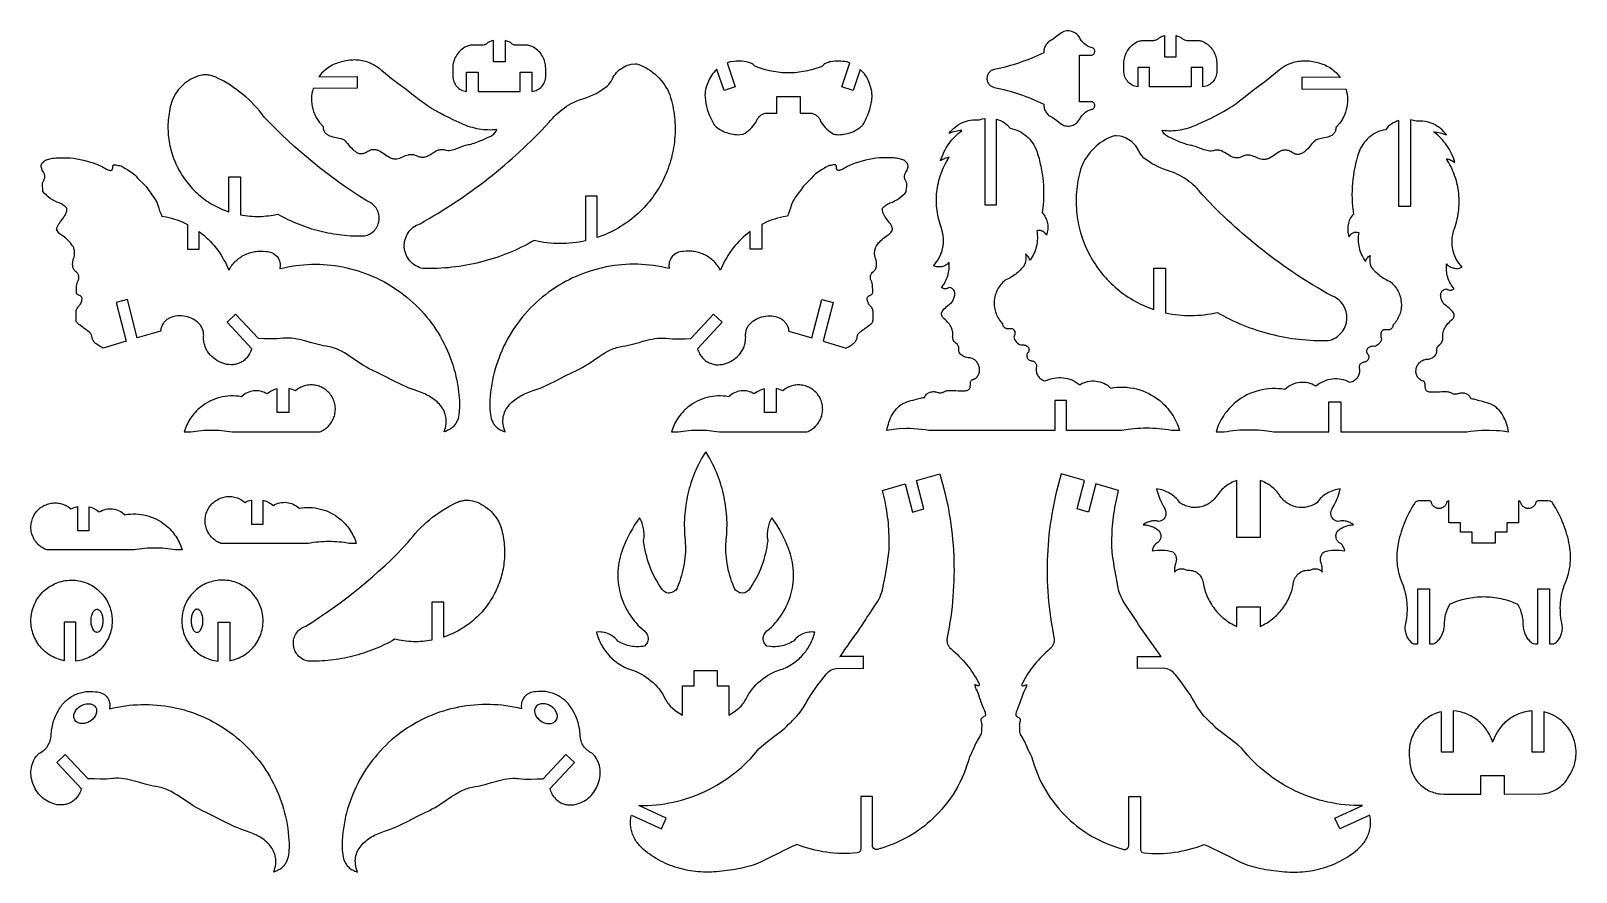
# Model space of a CAD drawing. Extents: x -20.3 to 46.2, y -10.8 to 25.4.
import ezdxf

# ---------------------------------------------------------------- set-up
doc = ezdxf.new("R2010")
doc.units = 0

msp = doc.modelspace()

# ---------------------------------------------------------------- linework, layer by layer
for points in [[(23.313, 22.25), (23.315, 22.205), (23.319, 22.16), (23.327, 22.117), (23.338, 22.074), (23.351, 22.032), (23.368, 21.992), (23.387, 21.953), (23.41, 21.915), (23.434, 21.879), (23.462, 21.845), (23.492, 21.813), (23.524, 21.783), (23.558, 21.756), (23.595, 21.731), (23.674, 21.688), (23.779, 21.616), (23.882, 21.542), (24.084, 21.388), (24.135, 21.361), (24.187, 21.34), (24.242, 21.324), (24.297, 21.314), (24.353, 21.309), (24.409, 21.31), (24.521, 21.33), (24.576, 21.349), (24.627, 21.373), (24.676, 21.401), (24.721, 21.435), (24.763, 21.473), (24.8, 21.515), (24.863, 21.61), (24.882, 21.646), (24.904, 21.682), (24.952, 21.748), (25.006, 21.81), (25.065, 21.866), (25.13, 21.917), (25.199, 21.961), (25.272, 21.998), (25.35, 22.028), (25.383, 22.032), (25.414, 22.041), (25.442, 22.056), (25.466, 22.077), (25.486, 22.101), (25.502, 22.129), (25.515, 22.193), (25.511, 22.227), (25.502, 22.258), (25.486, 22.286), (25.466, 22.31), (25.442, 22.33), (25.414, 22.345), (25.35, 22.358), (24.852, 22.358), (24.852, 24.358), (25.35, 24.358), (25.383, 24.362), (25.414, 24.371), (25.442, 24.386), (25.466, 24.407), (25.486, 24.431), (25.502, 24.459), (25.515, 24.523), (25.511, 24.557), (25.502, 24.588), (25.486, 24.616), (25.466, 24.64), (25.442, 24.66), (25.414, 24.675), (25.35, 24.688), (25.311, 24.703), (25.272, 24.719), (25.199, 24.756), (25.13, 24.8), (25.065, 24.85), (25.006, 24.906), (24.952, 24.968), (24.904, 25.035), (24.863, 25.107), (24.834, 25.156), (24.8, 25.202), (24.763, 25.244), (24.721, 25.282), (24.676, 25.315), (24.627, 25.344), (24.521, 25.386), (24.466, 25.399), (24.409, 25.406), (24.353, 25.407), (24.297, 25.403), (24.242, 25.393), (24.187, 25.377), (24.084, 25.329), (23.984, 25.251), (23.882, 25.175), (23.674, 25.029), (23.633, 25.009), (23.595, 24.986), (23.558, 24.961), (23.524, 24.933), (23.492, 24.903), (23.462, 24.871), (23.434, 24.837), (23.41, 24.801), (23.387, 24.764), (23.368, 24.725), (23.351, 24.684), (23.338, 24.643), (23.327, 24.6), (23.319, 24.556), (23.313, 24.466), (23.186, 24.405), (23.059, 24.346), (22.93, 24.289), (22.8, 24.234), (22.669, 24.181), (22.538, 24.13), (22.406, 24.082), (22.273, 24.036), (22.139, 23.991), (22.005, 23.95), (21.87, 23.91), (21.734, 23.872), (21.598, 23.837), (21.461, 23.804), (21.185, 23.744), (21.151, 23.736), (21.119, 23.725), (21.088, 23.711), (21.058, 23.695), (21.03, 23.676), (21.004, 23.655), (20.98, 23.633), (20.958, 23.608), (20.938, 23.581), (20.92, 23.553), (20.905, 23.524), (20.892, 23.493), (20.882, 23.46), (20.875, 23.427), (20.869, 23.358), (20.87, 23.323), (20.875, 23.289), (20.882, 23.256), (20.892, 23.224), (20.905, 23.193), (20.92, 23.163), (20.938, 23.135), (20.958, 23.109), (20.98, 23.084), (21.004, 23.061), (21.03, 23.04), (21.058, 23.022), (21.088, 23.006), (21.119, 22.992), (21.185, 22.973), (21.323, 22.944), (21.461, 22.913), (21.598, 22.88), (21.734, 22.844), (21.87, 22.807), (22.005, 22.767), (22.139, 22.725), (22.273, 22.681), (22.406, 22.635), (22.538, 22.586), (22.669, 22.536), (22.8, 22.483), (22.93, 22.428), (23.059, 22.371), (23.313, 22.25)], [(0.125, 24.08), (-0.379, 24.08), (-0.379, 24.998), (-0.439, 24.979), (-0.498, 24.957), (-0.61, 24.901), (-0.632, 24.878), (-0.657, 24.858), (-0.683, 24.84), (-0.711, 24.824), (-0.74, 24.812), (-0.771, 24.802), (-0.834, 24.792), (-1.273, 24.792), (-1.317, 24.791), (-1.361, 24.786), (-1.404, 24.779), (-1.447, 24.769), (-1.488, 24.756), (-1.529, 24.741), (-1.608, 24.701), (-1.667, 24.665), (-1.722, 24.625), (-1.775, 24.581), (-1.824, 24.535), (-1.87, 24.486), (-1.912, 24.434), (-1.951, 24.379), (-1.987, 24.322), (-2.018, 24.263), (-2.046, 24.202), (-2.07, 24.139), (-2.09, 24.075), (-2.106, 24.009), (-2.117, 23.942), (-2.127, 23.805), (-2.127, 23.459), (-2.124, 23.396), (-2.116, 23.334), (-2.101, 23.274), (-2.082, 23.216), (-2.057, 23.161), (-2.028, 23.109), (-1.994, 23.059), (-1.956, 23.013), (-1.914, 22.97), (-1.869, 22.932), (-1.82, 22.897), (-1.767, 22.867), (-1.712, 22.841), (-1.654, 22.821), (-1.531, 22.796), (-1.531, 23.624), (-1.027, 23.624), (-1.027, 22.792), (0.773, 22.792), (0.773, 23.624), (1.277, 23.624), (1.277, 22.796), (1.339, 22.806), (1.4, 22.821), (1.458, 22.841), (1.513, 22.867), (1.565, 22.897), (1.614, 22.932), (1.66, 22.97), (1.702, 23.013), (1.74, 23.059), (1.773, 23.109), (1.803, 23.161), (1.827, 23.216), (1.847, 23.274), (1.861, 23.334), (1.873, 23.459), (1.873, 23.805), (1.87, 23.874), (1.863, 23.942), (1.851, 24.009), (1.835, 24.075), (1.816, 24.139), (1.792, 24.202), (1.764, 24.263), (1.732, 24.322), (1.697, 24.379), (1.658, 24.434), (1.615, 24.486), (1.569, 24.535), (1.52, 24.581), (1.468, 24.625), (1.354, 24.701), (1.315, 24.722), (1.275, 24.741), (1.234, 24.756), (1.192, 24.769), (1.149, 24.779), (1.106, 24.786), (1.018, 24.792), (0.579, 24.792), (0.547, 24.796), (0.516, 24.802), (0.486, 24.812), (0.456, 24.824), (0.428, 24.84), (0.402, 24.858), (0.355, 24.901), (0.3, 24.931), (0.243, 24.957), (0.125, 24.998), (0.125, 24.08)], [(28.515, 24.287), (29.019, 24.287), (29.019, 25.204), (29.079, 25.186), (29.138, 25.164), (29.25, 25.108), (29.272, 25.085), (29.297, 25.064), (29.323, 25.046), (29.351, 25.031), (29.38, 25.018), (29.411, 25.009), (29.474, 24.999), (29.913, 24.999), (29.957, 24.997), (30.001, 24.993), (30.044, 24.986), (30.087, 24.976), (30.129, 24.963), (30.17, 24.947), (30.248, 24.908), (30.307, 24.871), (30.362, 24.831), (30.415, 24.788), (30.464, 24.742), (30.51, 24.692), (30.552, 24.64), (30.591, 24.586), (30.627, 24.529), (30.659, 24.47), (30.686, 24.409), (30.71, 24.346), (30.73, 24.282), (30.746, 24.216), (30.758, 24.149), (30.767, 24.012), (30.767, 23.665), (30.764, 23.602), (30.756, 23.541), (30.741, 23.481), (30.722, 23.423), (30.697, 23.368), (30.668, 23.315), (30.634, 23.266), (30.597, 23.22), (30.555, 23.177), (30.509, 23.138), (30.46, 23.104), (30.408, 23.073), (30.352, 23.048), (30.294, 23.027), (30.171, 23.002), (30.171, 23.831), (29.667, 23.831), (29.667, 22.999), (27.868, 22.999), (27.868, 23.831), (27.364, 23.831), (27.364, 23.002), (27.301, 23.012), (27.241, 23.027), (27.183, 23.048), (27.127, 23.073), (27.075, 23.104), (27.026, 23.138), (26.98, 23.177), (26.938, 23.22), (26.9, 23.266), (26.867, 23.315), (26.838, 23.368), (26.813, 23.423), (26.794, 23.481), (26.779, 23.541), (26.768, 23.665), (26.768, 24.012), (26.77, 24.081), (26.777, 24.149), (26.789, 24.216), (26.805, 24.282), (26.825, 24.346), (26.849, 24.409), (26.876, 24.47), (26.908, 24.529), (26.944, 24.586), (26.983, 24.64), (27.025, 24.692), (27.071, 24.742), (27.12, 24.788), (27.173, 24.831), (27.286, 24.908), (27.325, 24.929), (27.365, 24.947), (27.406, 24.963), (27.448, 24.976), (27.491, 24.986), (27.534, 24.993), (27.622, 24.999), (28.061, 24.999), (28.093, 25.002), (28.124, 25.009), (28.155, 25.018), (28.184, 25.031), (28.212, 25.046), (28.238, 25.064), (28.285, 25.108), (28.34, 25.138), (28.397, 25.164), (28.515, 25.204), (28.515, 24.287)], [(-7.892, 23.433), (-6.245, 23.439), (-6.243, 22.935), (-8.14, 22.928), (-8.168, 22.818), (-8.189, 22.707), (-8.201, 22.596), (-8.206, 22.485), (-8.204, 22.374), (-8.194, 22.264), (-8.177, 22.156), (-8.152, 22.048), (-8.121, 21.943), (-8.082, 21.84), (-8.037, 21.739), (-7.985, 21.641), (-7.926, 21.547), (-7.86, 21.457), (-7.709, 21.288), (-7.707, 21.242), (-7.702, 21.199), (-7.693, 21.16), (-7.681, 21.123), (-7.666, 21.089), (-7.648, 21.058), (-7.628, 21.03), (-7.605, 21.004), (-7.58, 20.98), (-7.553, 20.959), (-7.524, 20.94), (-7.493, 20.922), (-7.461, 20.906), (-7.428, 20.892), (-7.359, 20.868), (-7.288, 20.848), (-7.215, 20.832), (-7.075, 20.805), (-7.009, 20.792), (-6.949, 20.777), (-6.897, 20.761), (-6.873, 20.751), (-6.853, 20.741), (-6.831, 20.726), (-6.808, 20.709), (-6.761, 20.666), (-6.712, 20.615), (-6.661, 20.556), (-6.551, 20.428), (-6.493, 20.364), (-6.431, 20.303), (-6.367, 20.246), (-6.333, 20.221), (-6.299, 20.197), (-6.265, 20.177), (-6.229, 20.159), (-6.193, 20.144), (-6.156, 20.132), (-6.118, 20.124), (-6.079, 20.121), (-6.039, 20.121), (-5.999, 20.126), (-5.957, 20.136), (-5.915, 20.151), (-5.872, 20.171), (-5.828, 20.197), (-5.784, 20.225), (-5.741, 20.248), (-5.7, 20.266), (-5.661, 20.281), (-5.622, 20.293), (-5.585, 20.3), (-5.549, 20.304), (-5.514, 20.306), (-5.48, 20.304), (-5.446, 20.299), (-5.414, 20.292), (-5.382, 20.283), (-5.351, 20.272), (-5.32, 20.258), (-5.259, 20.226), (-5.199, 20.189), (-5.139, 20.149), (-5.016, 20.063), (-4.952, 20.021), (-4.885, 19.981), (-4.814, 19.946), (-4.777, 19.931), (-4.739, 19.917), (-4.703, 19.907), (-4.669, 19.9), (-4.634, 19.896), (-4.601, 19.895), (-4.568, 19.896), (-4.535, 19.899), (-4.472, 19.912), (-4.409, 19.931), (-4.348, 19.955), (-4.225, 20.008), (-4.163, 20.034), (-4.1, 20.056), (-4.035, 20.074), (-4.001, 20.081), (-3.968, 20.085), (-3.933, 20.088), (-3.898, 20.088), (-3.862, 20.086), (-3.825, 20.08), (-3.787, 20.072), (-3.748, 20.06), (-3.708, 20.045), (-3.667, 20.026), (-3.621, 20.005), (-3.576, 19.989), (-3.533, 19.977), (-3.491, 19.97), (-3.45, 19.967), (-3.41, 19.968), (-3.371, 19.972), (-3.333, 19.98), (-3.295, 19.99), (-3.259, 20.002), (-3.223, 20.017), (-3.187, 20.034), (-3.118, 20.071), (-3.049, 20.113), (-2.913, 20.197), (-2.844, 20.235), (-2.773, 20.267), (-2.737, 20.28), (-2.701, 20.29), (-2.663, 20.298), (-2.625, 20.302), (-2.586, 20.304), (-2.546, 20.301), (-2.505, 20.294), (-2.462, 20.284), (-2.431, 20.275), (-2.4, 20.269), (-2.338, 20.262), (-2.275, 20.262), (-2.213, 20.269), (-2.149, 20.281), (-2.086, 20.297), (-2.023, 20.316), (-1.96, 20.339), (-1.833, 20.388), (-1.707, 20.437), (-1.645, 20.46), (-1.582, 20.479), (-1.52, 20.496), (-1.459, 20.508), (-1.397, 20.52), (-1.335, 20.534), (-1.272, 20.551), (-1.21, 20.571), (-1.085, 20.615), (-0.961, 20.666), (-0.837, 20.72), (-0.716, 20.775), (-0.596, 20.829), (-0.479, 20.88), (-0.438, 20.9), (-0.399, 20.927), (-0.362, 20.96), (-0.327, 20.996), (-0.296, 21.035), (-0.268, 21.075), (-0.244, 21.115), (-0.225, 21.155), (-0.321, 21.146), (-0.417, 21.141), (-0.514, 21.139), (-0.61, 21.141), (-0.706, 21.145), (-0.803, 21.153), (-0.898, 21.164), (-0.994, 21.179), (-1.089, 21.196), (-1.183, 21.217), (-1.276, 21.24), (-1.369, 21.267), (-1.461, 21.296), (-1.551, 21.329), (-1.64, 21.365), (-1.728, 21.403), (-2.111, 21.58), (-2.301, 21.671), (-2.49, 21.764), (-2.676, 21.862), (-2.861, 21.964), (-3.042, 22.071), (-3.132, 22.127), (-3.22, 22.185), (-3.391, 22.304), (-3.558, 22.427), (-3.722, 22.552), (-3.885, 22.68), (-4.211, 22.935), (-4.376, 23.059), (-4.543, 23.179), (-4.626, 23.239), (-4.707, 23.302), (-4.866, 23.432), (-5.022, 23.564), (-5.178, 23.694), (-5.258, 23.757), (-5.34, 23.817), (-5.423, 23.873), (-5.508, 23.926), (-5.597, 23.974), (-5.688, 24.017), (-5.783, 24.054), (-5.883, 24.085), (-5.953, 24.103), (-6.022, 24.118), (-6.092, 24.13), (-6.161, 24.14), (-6.23, 24.147), (-6.299, 24.152), (-6.368, 24.154), (-6.436, 24.153), (-6.505, 24.149), (-6.575, 24.143), (-6.644, 24.135), (-6.714, 24.123), (-6.784, 24.109), (-6.854, 24.093), (-6.925, 24.073), (-6.996, 24.051), (-7.063, 24.031), (-7.129, 24.009), (-7.194, 23.984), (-7.257, 23.956), (-7.319, 23.925), (-7.38, 23.892), (-7.439, 23.856), (-7.497, 23.818), (-7.553, 23.778), (-7.607, 23.735), (-7.659, 23.69), (-7.71, 23.643), (-7.758, 23.594), (-7.805, 23.542), (-7.892, 23.433)], [(3.592, 18.284), (3.592, 16.366), (3.455, 16.338), (3.318, 16.313), (3.18, 16.292), (3.041, 16.276), (2.902, 16.263), (2.763, 16.254), (2.624, 16.249), (2.485, 16.248), (2.345, 16.25), (2.206, 16.257), (2.067, 16.268), (1.929, 16.283), (1.79, 16.301), (1.652, 16.324), (1.378, 16.381), (1.241, 16.304), (1.103, 16.229), (0.964, 16.157), (0.823, 16.087), (0.682, 16.02), (0.539, 15.955), (0.396, 15.893), (0.252, 15.833), (0.106, 15.776), (-0.04, 15.721), (-0.187, 15.669), (-0.335, 15.619), (-0.484, 15.572), (-0.633, 15.528), (-0.783, 15.486), (-0.934, 15.446), (-1.085, 15.41), (-1.238, 15.375), (-1.39, 15.344), (-1.543, 15.315), (-1.697, 15.289), (-1.851, 15.265), (-2.006, 15.244), (-2.161, 15.225), (-2.317, 15.21), (-2.473, 15.197), (-2.629, 15.186), (-2.785, 15.178), (-2.942, 15.173), (-3.099, 15.171), (-3.413, 15.174), (-3.495, 15.195), (-3.574, 15.221), (-3.649, 15.254), (-3.721, 15.292), (-3.79, 15.336), (-3.854, 15.386), (-3.914, 15.44), (-3.969, 15.498), (-4.019, 15.561), (-4.065, 15.628), (-4.104, 15.698), (-4.139, 15.772), (-4.167, 15.848), (-4.189, 15.928), (-4.213, 16.093), (-4.215, 16.177), (-4.21, 16.26), (-4.198, 16.342), (-4.179, 16.421), (-4.154, 16.499), (-4.124, 16.574), (-4.087, 16.645), (-4.045, 16.714), (-3.997, 16.779), (-3.945, 16.84), (-3.887, 16.897), (-3.825, 16.949), (-3.758, 16.996), (-3.687, 17.038), (-3.534, 17.104), (-3.34, 17.213), (-3.148, 17.323), (-2.957, 17.436), (-2.768, 17.55), (-2.579, 17.666), (-2.392, 17.783), (-2.206, 17.903), (-2.021, 18.024), (-1.837, 18.148), (-1.655, 18.273), (-1.474, 18.399), (-1.294, 18.528), (-1.115, 18.658), (-0.938, 18.79), (-0.762, 18.924), (-0.588, 19.06), (-0.415, 19.197), (-0.243, 19.336), (-0.072, 19.477), (0.097, 19.619), (0.264, 19.764), (0.43, 19.909), (0.595, 20.057), (0.759, 20.206), (0.92, 20.357), (1.081, 20.509), (1.24, 20.663), (1.397, 20.819), (1.553, 20.976), (1.707, 21.135), (2.012, 21.457), (2.084, 21.548), (2.16, 21.637), (2.239, 21.722), (2.321, 21.803), (2.406, 21.881), (2.494, 21.956), (2.585, 22.027), (2.679, 22.095), (2.775, 22.159), (2.874, 22.219), (2.975, 22.275), (3.078, 22.327), (3.183, 22.376), (3.29, 22.42), (3.51, 22.496), (3.646, 22.543), (3.78, 22.596), (3.911, 22.654), (4.04, 22.718), (4.165, 22.788), (4.288, 22.862), (4.523, 23.028), (4.573, 23.084), (4.621, 23.142), (4.712, 23.262), (4.745, 23.339), (4.784, 23.413), (4.827, 23.483), (4.875, 23.55), (4.928, 23.612), (4.984, 23.671), (5.044, 23.725), (5.108, 23.775), (5.176, 23.821), (5.246, 23.861), (5.319, 23.897), (5.395, 23.927), (5.473, 23.952), (5.553, 23.972), (5.719, 23.994), (5.751, 23.994), (5.782, 23.991), (5.843, 23.977), (5.959, 23.932), (6.072, 23.881), (6.181, 23.824), (6.287, 23.762), (6.389, 23.695), (6.487, 23.622), (6.581, 23.544), (6.671, 23.462), (6.757, 23.375), (6.838, 23.284), (6.914, 23.188), (6.985, 23.089), (7.051, 22.985), (7.112, 22.878), (7.216, 22.653), (7.252, 22.534), (7.285, 22.413), (7.315, 22.293), (7.342, 22.173), (7.365, 22.052), (7.386, 21.932), (7.403, 21.811), (7.417, 21.691), (7.429, 21.57), (7.437, 21.45), (7.442, 21.33), (7.445, 21.211), (7.444, 21.091), (7.441, 20.972), (7.434, 20.854), (7.425, 20.736), (7.413, 20.618), (7.398, 20.501), (7.381, 20.384), (7.36, 20.269), (7.337, 20.153), (7.311, 20.039), (7.283, 19.925), (7.252, 19.812), (7.218, 19.7), (7.182, 19.589), (7.143, 19.479), (7.101, 19.37), (7.057, 19.262), (7.01, 19.155), (6.961, 19.049), (6.91, 18.944), (6.856, 18.841), (6.799, 18.739), (6.74, 18.638), (6.679, 18.539), (6.616, 18.441), (6.55, 18.344), (6.482, 18.249), (6.411, 18.156), (6.338, 18.064), (6.263, 17.974), (6.186, 17.886), (6.107, 17.799), (6.025, 17.714), (5.941, 17.631), (5.856, 17.55), (5.768, 17.471), (5.678, 17.394), (5.586, 17.319), (5.492, 17.246), (5.396, 17.175), (5.298, 17.106), (5.198, 17.04), (5.096, 16.976), (4.992, 16.914), (4.887, 16.854), (4.779, 16.797), (4.67, 16.742), (4.559, 16.69), (4.446, 16.641), (4.331, 16.594), (4.096, 16.508), (4.096, 18.284), (3.592, 18.284)], [(10.028, 23.004), (9.551, 22.843), (9.246, 23.747), (9.244, 23.745), (9.242, 23.743), (9.177, 23.685), (9.117, 23.622), (9.061, 23.557), (9.01, 23.487), (8.963, 23.415), (8.921, 23.34), (8.797, 23.021), (8.775, 22.946), (8.757, 22.869), (8.744, 22.792), (8.736, 22.715), (8.732, 22.637), (8.733, 22.559), (8.748, 22.403), (8.77, 22.278), (8.798, 22.153), (8.832, 22.03), (8.87, 21.909), (8.914, 21.79), (8.964, 21.672), (9.078, 21.444), (9.097, 21.412), (9.117, 21.382), (9.139, 21.352), (9.163, 21.324), (9.188, 21.298), (9.215, 21.272), (9.272, 21.226), (9.333, 21.185), (9.396, 21.146), (9.46, 21.111), (9.526, 21.079), (9.593, 21.05), (9.661, 21.025), (9.73, 21.002), (9.8, 20.983), (9.871, 20.967), (9.943, 20.955), (10.015, 20.946), (10.087, 20.94), (10.16, 20.938), (10.234, 20.94), (10.38, 20.953), (10.461, 21.002), (10.538, 21.056), (10.612, 21.114), (10.683, 21.176), (10.749, 21.243), (10.812, 21.313), (10.925, 21.464), (10.936, 21.5), (10.949, 21.535), (10.965, 21.569), (10.982, 21.601), (11.002, 21.633), (11.023, 21.662), (11.046, 21.691), (11.071, 21.717), (11.098, 21.742), (11.126, 21.765), (11.156, 21.787), (11.188, 21.806), (11.22, 21.823), (11.254, 21.839), (11.325, 21.862), (11.825, 21.862), (11.825, 22.577), (12.831, 22.577), (12.831, 21.862), (13.331, 21.862), (13.367, 21.852), (13.402, 21.839), (13.436, 21.823), (13.469, 21.806), (13.5, 21.787), (13.53, 21.765), (13.558, 21.742), (13.585, 21.717), (13.61, 21.691), (13.633, 21.662), (13.655, 21.633), (13.674, 21.601), (13.691, 21.569), (13.707, 21.535), (13.731, 21.464), (13.785, 21.386), (13.844, 21.313), (13.907, 21.243), (13.973, 21.176), (14.044, 21.114), (14.118, 21.056), (14.276, 20.953), (14.349, 20.944), (14.422, 20.94), (14.496, 20.938), (14.569, 20.94), (14.641, 20.946), (14.714, 20.955), (14.785, 20.967), (14.856, 20.983), (14.926, 21.002), (14.995, 21.025), (15.063, 21.05), (15.13, 21.079), (15.196, 21.111), (15.26, 21.146), (15.384, 21.226), (15.413, 21.248), (15.441, 21.272), (15.468, 21.298), (15.493, 21.324), (15.517, 21.352), (15.539, 21.382), (15.578, 21.444), (15.638, 21.557), (15.692, 21.672), (15.742, 21.79), (15.786, 21.909), (15.825, 22.03), (15.858, 22.153), (15.908, 22.403), (15.918, 22.481), (15.924, 22.559), (15.924, 22.637), (15.92, 22.715), (15.912, 22.792), (15.899, 22.869), (15.805, 23.181), (15.772, 23.262), (15.735, 23.34), (15.693, 23.415), (15.646, 23.487), (15.595, 23.557), (15.539, 23.622), (15.414, 23.743), (15.412, 23.745), (15.41, 23.747), (15.105, 22.843), (14.628, 23.004), (14.974, 24.033), (14.843, 24.071), (14.757, 24.085), (14.67, 24.095), (14.583, 24.101), (14.496, 24.104), (14.409, 24.103), (14.322, 24.099), (14.149, 24.079), (14.095, 24.068), (14.043, 24.053), (13.993, 24.034), (13.944, 24.011), (13.898, 23.984), (13.853, 23.954), (13.772, 23.882), (13.685, 23.848), (13.597, 23.816), (13.509, 23.786), (13.42, 23.758), (13.331, 23.732), (13.241, 23.709), (13.151, 23.688), (13.061, 23.669), (12.97, 23.652), (12.879, 23.638), (12.787, 23.626), (12.696, 23.616), (12.604, 23.608), (12.512, 23.602), (12.42, 23.599), (12.328, 23.598), (12.236, 23.599), (12.144, 23.602), (12.052, 23.608), (11.961, 23.616), (11.869, 23.626), (11.778, 23.638), (11.686, 23.652), (11.596, 23.669), (11.505, 23.688), (11.415, 23.709), (11.325, 23.732), (11.236, 23.758), (11.147, 23.786), (11.059, 23.816), (10.884, 23.882), (10.845, 23.92), (10.803, 23.954), (10.759, 23.984), (10.712, 24.011), (10.663, 24.034), (10.613, 24.053), (10.507, 24.079), (10.421, 24.09), (10.334, 24.099), (10.247, 24.103), (10.16, 24.104), (10.073, 24.101), (9.986, 24.095), (9.813, 24.071), (9.682, 24.033), (10.028, 23.004)], [(36.079, 23.403), (34.433, 23.409), (34.431, 22.905), (36.328, 22.898), (36.356, 22.788), (36.376, 22.677), (36.389, 22.566), (36.394, 22.455), (36.392, 22.344), (36.382, 22.234), (36.365, 22.125), (36.34, 22.018), (36.309, 21.913), (36.27, 21.809), (36.225, 21.709), (36.172, 21.611), (36.113, 21.517), (36.048, 21.426), (35.897, 21.258), (35.895, 21.212), (35.89, 21.169), (35.881, 21.129), (35.869, 21.093), (35.854, 21.059), (35.836, 21.028), (35.815, 21), (35.793, 20.974), (35.767, 20.95), (35.74, 20.929), (35.712, 20.909), (35.681, 20.892), (35.649, 20.876), (35.616, 20.862), (35.547, 20.837), (35.476, 20.818), (35.403, 20.801), (35.262, 20.774), (35.197, 20.761), (35.137, 20.747), (35.084, 20.731), (35.061, 20.721), (35.04, 20.71), (35.018, 20.696), (34.996, 20.679), (34.949, 20.636), (34.9, 20.584), (34.849, 20.526), (34.739, 20.398), (34.68, 20.334), (34.619, 20.272), (34.554, 20.216), (34.521, 20.191), (34.487, 20.167), (34.452, 20.146), (34.417, 20.128), (34.381, 20.114), (34.343, 20.102), (34.305, 20.094), (34.267, 20.09), (34.227, 20.091), (34.187, 20.096), (34.145, 20.105), (34.103, 20.12), (34.06, 20.141), (34.016, 20.167), (33.972, 20.194), (33.929, 20.217), (33.888, 20.236), (33.848, 20.251), (33.81, 20.262), (33.773, 20.27), (33.737, 20.274), (33.702, 20.275), (33.668, 20.274), (33.634, 20.269), (33.602, 20.262), (33.57, 20.253), (33.538, 20.241), (33.508, 20.228), (33.447, 20.196), (33.387, 20.159), (33.327, 20.119), (33.204, 20.032), (33.14, 19.99), (33.073, 19.951), (33.002, 19.916), (32.965, 19.901), (32.927, 19.887), (32.891, 19.877), (32.856, 19.87), (32.822, 19.866), (32.789, 19.864), (32.756, 19.866), (32.723, 19.869), (32.66, 19.882), (32.597, 19.901), (32.536, 19.925), (32.413, 19.978), (32.351, 20.003), (32.288, 20.026), (32.223, 20.044), (32.189, 20.051), (32.155, 20.055), (32.121, 20.058), (32.085, 20.058), (32.049, 20.055), (32.012, 20.05), (31.975, 20.042), (31.936, 20.03), (31.896, 20.015), (31.855, 19.996), (31.809, 19.975), (31.764, 19.959), (31.721, 19.947), (31.678, 19.94), (31.637, 19.937), (31.597, 19.938), (31.558, 19.942), (31.52, 19.949), (31.483, 19.959), (31.446, 19.972), (31.41, 19.987), (31.375, 20.003), (31.305, 20.041), (31.237, 20.082), (31.101, 20.167), (31.032, 20.205), (30.961, 20.237), (30.925, 20.25), (30.889, 20.26), (30.851, 20.268), (30.813, 20.272), (30.774, 20.273), (30.734, 20.271), (30.693, 20.264), (30.65, 20.253), (30.619, 20.245), (30.588, 20.239), (30.526, 20.232), (30.463, 20.232), (30.4, 20.239), (30.337, 20.25), (30.274, 20.266), (30.211, 20.286), (30.147, 20.308), (30.021, 20.357), (29.895, 20.407), (29.832, 20.429), (29.77, 20.449), (29.708, 20.466), (29.646, 20.478), (29.584, 20.489), (29.522, 20.504), (29.46, 20.521), (29.398, 20.54), (29.273, 20.585), (29.149, 20.636), (29.025, 20.69), (28.903, 20.745), (28.784, 20.799), (28.667, 20.849), (28.626, 20.87), (28.587, 20.897), (28.55, 20.929), (28.515, 20.965), (28.484, 21.004), (28.456, 21.045), (28.432, 21.085), (28.413, 21.125), (28.509, 21.116), (28.605, 21.111), (28.701, 21.109), (28.798, 21.11), (28.894, 21.115), (28.99, 21.123), (29.086, 21.134), (29.182, 21.148), (29.277, 21.166), (29.371, 21.186), (29.464, 21.21), (29.557, 21.237), (29.648, 21.266), (29.739, 21.299), (29.828, 21.334), (29.916, 21.373), (30.299, 21.55), (30.489, 21.641), (30.677, 21.734), (30.864, 21.831), (31.048, 21.933), (31.23, 22.041), (31.319, 22.097), (31.408, 22.155), (31.579, 22.273), (31.746, 22.396), (31.91, 22.522), (32.073, 22.65), (32.399, 22.905), (32.563, 23.029), (32.731, 23.149), (32.814, 23.209), (32.895, 23.271), (33.053, 23.402), (33.209, 23.534), (33.366, 23.664), (33.446, 23.727), (33.527, 23.786), (33.611, 23.843), (33.696, 23.896), (33.785, 23.944), (33.876, 23.987), (33.971, 24.024), (34.07, 24.055), (34.14, 24.072), (34.21, 24.087), (34.279, 24.1), (34.349, 24.11), (34.418, 24.117), (34.486, 24.121), (34.555, 24.123), (34.624, 24.123), (34.693, 24.119), (34.762, 24.113), (34.832, 24.105), (34.901, 24.093), (34.971, 24.079), (35.042, 24.063), (35.113, 24.043), (35.184, 24.021), (35.251, 24.001), (35.317, 23.979), (35.382, 23.953), (35.445, 23.925), (35.507, 23.895), (35.568, 23.862), (35.627, 23.826), (35.684, 23.788), (35.74, 23.748), (35.795, 23.705), (35.847, 23.66), (35.898, 23.613), (35.946, 23.563), (35.993, 23.512), (36.079, 23.403)], [(-11.768, 19.117), (-11.264, 19.117), (-11.264, 17.484), (-11.164, 17.466), (-11.063, 17.451), (-10.963, 17.439), (-10.862, 17.429), (-10.761, 17.422), (-10.66, 17.418), (-10.559, 17.416), (-10.458, 17.417), (-10.358, 17.42), (-10.257, 17.427), (-10.156, 17.436), (-10.056, 17.447), (-9.955, 17.461), (-9.856, 17.478), (-9.657, 17.52), (-9.55, 17.46), (-9.442, 17.401), (-9.334, 17.345), (-9.224, 17.291), (-9.114, 17.238), (-9.003, 17.188), (-8.891, 17.139), (-8.778, 17.092), (-8.665, 17.048), (-8.551, 17.005), (-8.436, 16.965), (-8.321, 16.926), (-8.205, 16.889), (-8.088, 16.854), (-7.971, 16.822), (-7.854, 16.791), (-7.736, 16.762), (-7.617, 16.736), (-7.498, 16.711), (-7.378, 16.689), (-7.258, 16.668), (-7.138, 16.65), (-7.017, 16.633), (-6.896, 16.619), (-6.775, 16.606), (-6.654, 16.596), (-6.532, 16.588), (-6.41, 16.582), (-6.288, 16.578), (-6.165, 16.576), (-5.92, 16.579), (-5.856, 16.595), (-5.795, 16.615), (-5.736, 16.641), (-5.68, 16.671), (-5.627, 16.705), (-5.577, 16.744), (-5.53, 16.786), (-5.487, 16.831), (-5.447, 16.88), (-5.412, 16.932), (-5.381, 16.987), (-5.354, 17.045), (-5.332, 17.104), (-5.315, 17.166), (-5.296, 17.295), (-5.295, 17.361), (-5.299, 17.426), (-5.308, 17.489), (-5.323, 17.552), (-5.342, 17.612), (-5.366, 17.67), (-5.394, 17.726), (-5.427, 17.78), (-5.464, 17.83), (-5.506, 17.878), (-5.55, 17.922), (-5.599, 17.963), (-5.651, 18), (-5.706, 18.032), (-5.826, 18.084), (-6.128, 18.276), (-6.428, 18.472), (-6.723, 18.674), (-7.016, 18.88), (-7.305, 19.09), (-7.59, 19.305), (-7.872, 19.525), (-8.151, 19.749), (-8.426, 19.977), (-8.697, 20.21), (-8.964, 20.447), (-9.228, 20.689), (-9.488, 20.935), (-9.744, 21.185), (-10.243, 21.697), (-10.345, 21.832), (-10.45, 21.962), (-10.56, 22.089), (-10.673, 22.213), (-10.79, 22.333), (-10.91, 22.449), (-11.033, 22.562), (-11.161, 22.67), (-11.291, 22.775), (-11.424, 22.876), (-11.561, 22.972), (-11.701, 23.065), (-11.843, 23.153), (-11.988, 23.236), (-12.287, 23.391), (-12.329, 23.412), (-12.371, 23.431), (-12.415, 23.448), (-12.459, 23.463), (-12.503, 23.476), (-12.548, 23.487), (-12.593, 23.496), (-12.639, 23.503), (-12.684, 23.508), (-12.731, 23.511), (-12.777, 23.512), (-12.823, 23.511), (-12.869, 23.508), (-12.915, 23.503), (-13.007, 23.487), (-13.109, 23.455), (-13.207, 23.419), (-13.303, 23.376), (-13.396, 23.329), (-13.486, 23.276), (-13.572, 23.219), (-13.655, 23.157), (-13.734, 23.09), (-13.81, 23.019), (-13.881, 22.943), (-13.948, 22.864), (-14.01, 22.781), (-14.067, 22.694), (-14.12, 22.603), (-14.21, 22.412), (-14.238, 22.318), (-14.264, 22.224), (-14.287, 22.13), (-14.308, 22.036), (-14.327, 21.942), (-14.342, 21.848), (-14.356, 21.754), (-14.367, 21.66), (-14.376, 21.566), (-14.382, 21.472), (-14.386, 21.378), (-14.388, 21.285), (-14.388, 21.192), (-14.385, 21.099), (-14.38, 21.006), (-14.373, 20.914), (-14.363, 20.822), (-14.352, 20.73), (-14.338, 20.639), (-14.322, 20.549), (-14.304, 20.459), (-14.284, 20.369), (-14.261, 20.281), (-14.237, 20.192), (-14.21, 20.105), (-14.182, 20.018), (-14.151, 19.932), (-14.119, 19.847), (-14.084, 19.763), (-14.048, 19.679), (-14.009, 19.596), (-13.969, 19.515), (-13.927, 19.434), (-13.882, 19.354), (-13.836, 19.276), (-13.788, 19.198), (-13.739, 19.122), (-13.687, 19.046), (-13.634, 18.972), (-13.578, 18.9), (-13.522, 18.828), (-13.463, 18.758), (-13.402, 18.689), (-13.34, 18.621), (-13.276, 18.555), (-13.211, 18.49), (-13.144, 18.427), (-13.075, 18.365), (-13.005, 18.305), (-12.933, 18.247), (-12.859, 18.19), (-12.784, 18.135), (-12.707, 18.081), (-12.629, 18.029), (-12.549, 17.979), (-12.468, 17.931), (-12.386, 17.885), (-12.302, 17.84), (-12.216, 17.798), (-12.129, 17.757), (-12.041, 17.719), (-11.951, 17.682), (-11.768, 17.616), (-11.768, 19.117)], [(20.539, 21.576), (20.598, 21.597), (20.659, 21.615), (20.783, 21.641), (20.783, 17.914), (21.287, 17.914), (21.287, 21.607), (21.372, 21.579), (21.455, 21.544), (21.534, 21.503), (21.61, 21.456), (21.682, 21.404), (21.75, 21.346), (21.873, 21.215), (21.971, 21.193), (22.067, 21.165), (22.16, 21.13), (22.25, 21.09), (22.338, 21.044), (22.421, 20.993), (22.501, 20.937), (22.577, 20.875), (22.649, 20.809), (22.717, 20.738), (22.78, 20.663), (22.838, 20.583), (22.891, 20.5), (22.938, 20.413), (23.017, 20.228), (23.067, 20.068), (23.113, 19.906), (23.154, 19.744), (23.19, 19.58), (23.222, 19.416), (23.249, 19.25), (23.271, 19.085), (23.288, 18.918), (23.3, 18.752), (23.307, 18.585), (23.31, 18.417), (23.307, 18.25), (23.3, 18.083), (23.288, 17.915), (23.249, 17.582), (23.292, 17.531), (23.331, 17.477), (23.366, 17.422), (23.397, 17.364), (23.424, 17.305), (23.446, 17.244), (23.465, 17.182), (23.478, 17.119), (23.488, 17.055), (23.493, 16.991), (23.494, 16.926), (23.49, 16.861), (23.482, 16.796), (23.469, 16.732), (23.43, 16.605), (23.415, 16.634), (23.399, 16.661), (23.38, 16.686), (23.359, 16.709), (23.336, 16.729), (23.312, 16.748), (23.286, 16.764), (23.259, 16.778), (23.231, 16.789), (23.202, 16.798), (23.172, 16.804), (23.141, 16.808), (23.11, 16.808), (23.079, 16.806), (23.017, 16.793), (23.029, 16.71), (23.037, 16.627), (23.041, 16.544), (23.041, 16.461), (23.037, 16.378), (23.028, 16.296), (23.016, 16.214), (22.999, 16.134), (22.978, 16.054), (22.954, 15.975), (22.925, 15.898), (22.892, 15.821), (22.856, 15.747), (22.816, 15.674), (22.724, 15.534), (22.709, 15.574), (22.692, 15.612), (22.671, 15.649), (22.648, 15.684), (22.622, 15.717), (22.594, 15.748), (22.53, 15.803), (22.541, 15.739), (22.546, 15.675), (22.547, 15.611), (22.542, 15.548), (22.533, 15.484), (22.519, 15.422), (22.476, 15.301), (22.435, 15.25), (22.393, 15.201), (22.349, 15.153), (22.303, 15.106), (22.256, 15.061), (22.208, 15.017), (22.159, 14.975), (22.108, 14.935), (22.056, 14.896), (22.003, 14.859), (21.949, 14.823), (21.893, 14.789), (21.837, 14.757), (21.779, 14.727), (21.661, 14.671), (21.609, 14.628), (21.561, 14.583), (21.514, 14.535), (21.471, 14.486), (21.43, 14.434), (21.392, 14.38), (21.357, 14.324), (21.326, 14.267), (21.297, 14.208), (21.271, 14.147), (21.248, 14.085), (21.229, 14.022), (21.212, 13.958), (21.2, 13.893), (21.184, 13.76), (21.182, 13.693), (21.183, 13.627), (21.188, 13.56), (21.196, 13.495), (21.207, 13.43), (21.222, 13.366), (21.24, 13.302), (21.262, 13.24), (21.286, 13.179), (21.314, 13.12), (21.345, 13.062), (21.379, 13.005), (21.416, 12.95), (21.456, 12.897), (21.544, 12.797), (21.543, 12.775), (21.545, 12.753), (21.552, 12.731), (21.562, 12.709), (21.575, 12.689), (21.591, 12.669), (21.608, 12.651), (21.628, 12.635), (21.649, 12.62), (21.67, 12.609), (21.692, 12.6), (21.714, 12.594), (21.737, 12.59), (21.763, 12.59), (21.838, 12.595), (21.876, 12.597), (21.913, 12.597), (21.95, 12.592), (21.968, 12.587), (21.984, 12.579), (22.004, 12.566), (22.015, 12.554), (22.024, 12.542), (22.037, 12.521), (22.049, 12.5), (22.064, 12.459), (22.072, 12.418), (22.074, 12.377), (22.069, 12.337), (22.06, 12.297), (22.048, 12.258), (22.033, 12.219), (22.04, 12.189), (22.048, 12.161), (22.058, 12.133), (22.07, 12.106), (22.099, 12.055), (22.134, 12.009), (22.176, 11.968), (22.222, 11.933), (22.247, 11.918), (22.274, 11.904), (22.329, 11.882), (22.377, 11.886), (22.417, 11.887), (22.455, 11.885), (22.491, 11.878), (22.526, 11.868), (22.559, 11.854), (22.588, 11.836), (22.615, 11.816), (22.638, 11.793), (22.656, 11.768), (22.67, 11.741), (22.679, 11.711), (22.682, 11.681), (22.68, 11.649), (22.67, 11.616), (22.654, 11.583), (22.631, 11.549), (22.614, 11.524), (22.601, 11.498), (22.591, 11.466), (22.586, 11.439), (22.585, 11.411), (22.588, 11.384), (22.595, 11.357), (22.605, 11.329), (22.619, 11.302), (22.637, 11.278), (22.658, 11.257), (22.679, 11.24), (22.702, 11.227), (22.727, 11.217), (22.761, 11.209), (22.789, 11.204), (22.816, 11.197), (22.843, 11.189), (22.868, 11.179), (22.891, 11.166), (22.913, 11.152), (22.933, 11.137), (22.951, 11.119), (22.967, 11.1), (22.98, 11.079), (22.99, 11.056), (22.997, 11.031), (23.001, 11.005), (23.002, 10.976), (22.999, 10.946), (22.992, 10.915), (22.986, 10.886), (22.986, 10.854), (22.985, 10.808), (22.989, 10.762), (22.997, 10.717), (23.009, 10.673), (23.024, 10.631), (23.044, 10.591), (23.066, 10.552), (23.092, 10.516), (23.121, 10.483), (23.153, 10.451), (23.187, 10.423), (23.224, 10.398), (23.264, 10.376), (23.305, 10.357), (23.395, 10.332), (23.485, 10.374), (23.578, 10.409), (23.672, 10.437), (23.768, 10.458), (23.864, 10.472), (23.96, 10.479), (24.057, 10.479), (24.153, 10.472), (24.249, 10.458), (24.343, 10.437), (24.436, 10.409), (24.527, 10.375), (24.616, 10.334), (24.702, 10.286), (24.864, 10.171), (24.945, 10.216), (25.028, 10.254), (25.114, 10.285), (25.201, 10.308), (25.289, 10.324), (25.377, 10.332), (25.466, 10.333), (25.555, 10.327), (25.642, 10.314), (25.729, 10.294), (25.813, 10.267), (25.896, 10.232), (25.976, 10.191), (26.053, 10.143), (26.195, 10.026), (26.336, 10.048), (26.477, 10.061), (26.618, 10.068), (26.758, 10.066), (26.898, 10.057), (27.037, 10.04), (27.174, 10.017), (27.31, 9.985), (27.445, 9.947), (27.577, 9.901), (27.706, 9.849), (27.833, 9.789), (27.957, 9.723), (28.077, 9.649), (28.307, 9.483), (28.382, 9.419), (28.454, 9.353), (28.524, 9.284), (28.591, 9.213), (28.656, 9.14), (28.717, 9.064), (28.776, 8.986), (28.831, 8.906), (28.884, 8.824), (28.933, 8.74), (28.98, 8.654), (29.023, 8.567), (29.063, 8.478), (29.099, 8.387), (29.162, 8.201), (28.815, 8.201), (28.682, 8.223), (28.549, 8.242), (28.416, 8.259), (28.282, 8.272), (28.149, 8.283), (28.015, 8.29), (27.881, 8.294), (27.747, 8.296), (27.612, 8.294), (27.478, 8.29), (27.345, 8.283), (27.211, 8.272), (27.077, 8.259), (26.944, 8.242), (26.678, 8.201), (24.299, 8.201), (24.299, 9.489), (23.795, 9.489), (23.795, 8.201), (18.364, 8.201), (18.205, 8.226), (18.046, 8.247), (17.887, 8.262), (17.727, 8.273), (17.567, 8.278), (17.407, 8.279), (17.086, 8.266), (16.956, 8.254), (16.826, 8.24), (16.567, 8.201), (16.581, 8.291), (16.601, 8.382), (16.625, 8.473), (16.653, 8.563), (16.687, 8.653), (16.724, 8.741), (16.767, 8.827), (16.813, 8.91), (16.864, 8.989), (16.919, 9.064), (16.979, 9.135), (17.042, 9.2), (17.108, 9.259), (17.179, 9.311), (17.216, 9.334), (17.253, 9.356), (17.291, 9.375), (17.331, 9.393), (17.416, 9.426), (17.506, 9.455), (17.598, 9.483), (17.692, 9.508), (17.878, 9.556), (18.051, 9.602), (18.088, 9.61), (18.125, 9.615), (18.181, 9.617), (18.197, 9.657), (18.216, 9.693), (18.238, 9.726), (18.264, 9.756), (18.293, 9.782), (18.325, 9.804), (18.359, 9.824), (18.394, 9.84), (18.432, 9.853), (18.471, 9.862), (18.51, 9.868), (18.551, 9.871), (18.592, 9.87), (18.633, 9.867), (18.674, 9.859), (18.714, 9.849), (18.752, 9.839), (18.791, 9.83), (18.83, 9.824), (18.869, 9.822), (18.907, 9.824), (18.944, 9.83), (18.98, 9.843), (19.014, 9.862), (19.052, 9.883), (19.09, 9.899), (19.13, 9.909), (19.17, 9.916), (19.212, 9.92), (19.253, 9.921), (19.338, 9.922), (19.437, 9.92), (19.536, 9.915), (19.634, 9.911), (19.731, 9.911), (19.827, 9.909), (19.877, 9.908), (19.926, 9.91), (19.974, 9.915), (20.02, 9.926), (20.041, 9.935), (20.062, 9.945), (20.082, 9.958), (20.1, 9.973), (20.119, 9.996), (20.132, 10.024), (20.142, 10.054), (20.149, 10.086), (20.155, 10.155), (20.16, 10.225), (20.163, 10.258), (20.168, 10.289), (20.175, 10.318), (20.187, 10.343), (20.202, 10.364), (20.223, 10.38), (20.235, 10.386), (20.25, 10.39), (20.283, 10.395), (20.326, 10.417), (20.365, 10.442), (20.4, 10.469), (20.431, 10.499), (20.459, 10.53), (20.483, 10.563), (20.503, 10.597), (20.52, 10.633), (20.534, 10.67), (20.544, 10.708), (20.551, 10.746), (20.554, 10.785), (20.555, 10.824), (20.553, 10.863), (20.547, 10.902), (20.539, 10.94), (20.527, 10.978), (20.513, 11.015), (20.497, 11.052), (20.477, 11.086), (20.455, 11.12), (20.431, 11.152), (20.404, 11.182), (20.374, 11.209), (20.343, 11.235), (20.309, 11.258), (20.273, 11.279), (20.235, 11.296), (20.195, 11.31), (20.153, 11.322), (20.109, 11.329), (20.063, 11.333), (20.007, 11.339), (19.952, 11.352), (19.898, 11.371), (19.847, 11.396), (19.8, 11.425), (19.758, 11.459), (19.722, 11.496), (19.693, 11.536), (19.681, 11.557), (19.671, 11.578), (19.664, 11.6), (19.658, 11.621), (19.655, 11.643), (19.655, 11.665), (19.658, 11.687), (19.663, 11.709), (19.663, 11.744), (19.658, 11.779), (19.648, 11.812), (19.635, 11.844), (19.617, 11.874), (19.596, 11.901), (19.543, 11.947), (19.51, 11.974), (19.482, 12.003), (19.457, 12.035), (19.437, 12.068), (19.421, 12.103), (19.408, 12.139), (19.399, 12.175), (19.395, 12.211), (19.394, 12.247), (19.397, 12.282), (19.402, 12.33), (19.402, 12.379), (19.398, 12.428), (19.389, 12.477), (19.376, 12.526), (19.359, 12.575), (19.338, 12.625), (19.313, 12.674), (19.284, 12.723), (19.251, 12.771), (19.215, 12.819), (19.175, 12.867), (19.132, 12.915), (19.085, 12.962), (19.035, 13.008), (18.982, 13.053), (18.956, 13.081), (18.936, 13.113), (18.922, 13.146), (18.913, 13.182), (18.911, 13.218), (18.914, 13.255), (18.939, 13.325), (18.984, 13.379), (19.031, 13.432), (19.08, 13.482), (19.13, 13.531), (19.183, 13.578), (19.237, 13.623), (19.35, 13.707), (19.375, 13.742), (19.397, 13.779), (19.418, 13.817), (19.436, 13.856), (19.451, 13.896), (19.464, 13.937), (19.483, 14.022), (19.489, 14.051), (19.491, 14.081), (19.491, 14.11), (19.487, 14.139), (19.479, 14.168), (19.469, 14.195), (19.439, 14.247), (19.42, 14.27), (19.399, 14.291), (19.376, 14.309), (19.351, 14.324), (19.324, 14.337), (19.296, 14.346), (19.237, 14.356), (19.199, 14.332), (19.159, 14.314), (19.117, 14.304), (19.074, 14.301), (19.03, 14.304), (18.988, 14.314), (18.91, 14.356), (18.956, 14.413), (18.998, 14.472), (19.038, 14.533), (19.074, 14.595), (19.107, 14.66), (19.136, 14.725), (19.162, 14.792), (19.185, 14.86), (19.204, 14.93), (19.22, 15), (19.232, 15.071), (19.24, 15.142), (19.245, 15.214), (19.246, 15.287), (19.237, 15.432), (19.204, 15.399), (19.169, 15.368), (19.132, 15.341), (19.093, 15.317), (19.053, 15.296), (19.011, 15.278), (18.969, 15.264), (18.925, 15.253), (18.88, 15.245), (18.835, 15.241), (18.79, 15.241), (18.745, 15.244), (18.699, 15.25), (18.654, 15.26), (18.566, 15.291), (18.639, 15.374), (18.705, 15.461), (18.764, 15.551), (18.817, 15.645), (18.864, 15.742), (18.904, 15.841), (18.937, 15.942), (18.963, 16.046), (18.982, 16.15), (18.995, 16.256), (19, 16.363), (18.998, 16.47), (18.989, 16.578), (18.973, 16.685), (18.918, 16.897), (18.883, 16.992), (18.851, 17.088), (18.822, 17.185), (18.796, 17.283), (18.773, 17.381), (18.753, 17.479), (18.736, 17.577), (18.722, 17.676), (18.71, 17.776), (18.702, 17.875), (18.697, 17.974), (18.694, 18.073), (18.695, 18.173), (18.698, 18.272), (18.704, 18.371), (18.713, 18.47), (18.725, 18.568), (18.74, 18.666), (18.758, 18.764), (18.778, 18.861), (18.802, 18.958), (18.828, 19.054), (18.857, 19.149), (18.889, 19.243), (18.924, 19.337), (18.962, 19.43), (19.002, 19.522), (19.045, 19.612), (19.091, 19.702), (19.14, 19.791), (19.246, 19.964), (19.196, 19.954), (19.147, 19.941), (19.098, 19.925), (19.051, 19.907), (19.005, 19.886), (18.96, 19.862), (18.875, 19.807), (18.906, 19.904), (18.94, 20.001), (18.979, 20.095), (19.021, 20.187), (19.067, 20.278), (19.117, 20.367), (19.17, 20.453), (19.226, 20.537), (19.286, 20.619), (19.349, 20.698), (19.415, 20.775), (19.485, 20.849), (19.557, 20.921), (19.633, 20.989), (19.792, 21.118), (19.722, 21.113), (19.652, 21.105), (19.582, 21.095), (19.513, 21.08), (19.445, 21.063), (19.378, 21.043), (19.246, 20.992), (19.303, 21.068), (19.365, 21.139), (19.431, 21.205), (19.501, 21.266), (19.574, 21.322), (19.651, 21.374), (19.73, 21.42), (19.813, 21.46), (19.898, 21.495), (19.985, 21.525), (20.074, 21.548), (20.165, 21.566), (20.257, 21.578), (20.35, 21.584), (20.539, 21.576)], [(39.355, 21.514), (39.295, 21.535), (39.234, 21.553), (39.11, 21.579), (39.11, 17.851), (38.606, 17.851), (38.606, 21.545), (38.521, 21.516), (38.439, 21.482), (38.359, 21.441), (38.283, 21.394), (38.211, 21.341), (38.143, 21.283), (38.021, 21.152), (37.922, 21.13), (37.826, 21.102), (37.733, 21.068), (37.643, 21.028), (37.556, 20.982), (37.472, 20.931), (37.392, 20.874), (37.316, 20.813), (37.244, 20.746), (37.177, 20.676), (37.114, 20.6), (37.056, 20.521), (37.003, 20.437), (36.955, 20.35), (36.877, 20.165), (36.826, 20.005), (36.78, 19.844), (36.739, 19.681), (36.703, 19.517), (36.671, 19.353), (36.645, 19.188), (36.623, 19.022), (36.606, 18.856), (36.594, 18.689), (36.586, 18.522), (36.584, 18.355), (36.586, 18.187), (36.593, 18.02), (36.605, 17.853), (36.644, 17.519), (36.601, 17.468), (36.562, 17.415), (36.527, 17.359), (36.496, 17.302), (36.469, 17.242), (36.447, 17.182), (36.429, 17.12), (36.415, 17.056), (36.405, 16.993), (36.4, 16.928), (36.4, 16.863), (36.403, 16.798), (36.412, 16.734), (36.424, 16.669), (36.464, 16.543), (36.478, 16.571), (36.495, 16.598), (36.514, 16.623), (36.534, 16.646), (36.557, 16.667), (36.582, 16.685), (36.607, 16.702), (36.634, 16.715), (36.663, 16.727), (36.692, 16.735), (36.722, 16.742), (36.752, 16.745), (36.783, 16.746), (36.815, 16.744), (36.877, 16.73), (36.864, 16.647), (36.856, 16.564), (36.852, 16.481), (36.852, 16.398), (36.857, 16.315), (36.865, 16.233), (36.878, 16.152), (36.894, 16.071), (36.915, 15.991), (36.94, 15.913), (36.969, 15.835), (37.001, 15.759), (37.038, 15.684), (37.078, 15.612), (37.17, 15.472), (37.184, 15.512), (37.202, 15.55), (37.222, 15.587), (37.245, 15.621), (37.271, 15.654), (37.299, 15.685), (37.364, 15.74), (37.353, 15.677), (37.347, 15.613), (37.347, 15.549), (37.351, 15.485), (37.36, 15.422), (37.374, 15.36), (37.417, 15.238), (37.458, 15.188), (37.501, 15.138), (37.545, 15.09), (37.59, 15.043), (37.637, 14.998), (37.685, 14.955), (37.735, 14.913), (37.785, 14.872), (37.837, 14.833), (37.89, 14.796), (37.945, 14.761), (38, 14.727), (38.057, 14.695), (38.114, 14.664), (38.232, 14.609), (38.284, 14.566), (38.333, 14.521), (38.379, 14.473), (38.422, 14.423), (38.463, 14.371), (38.501, 14.317), (38.536, 14.262), (38.568, 14.204), (38.597, 14.145), (38.623, 14.085), (38.645, 14.023), (38.665, 13.96), (38.681, 13.896), (38.694, 13.83), (38.709, 13.698), (38.712, 13.631), (38.71, 13.564), (38.706, 13.498), (38.698, 13.432), (38.686, 13.367), (38.671, 13.303), (38.653, 13.24), (38.632, 13.178), (38.607, 13.117), (38.579, 13.057), (38.549, 12.999), (38.515, 12.942), (38.478, 12.888), (38.438, 12.835), (38.349, 12.735), (38.351, 12.712), (38.348, 12.69), (38.341, 12.668), (38.331, 12.647), (38.318, 12.626), (38.303, 12.607), (38.285, 12.588), (38.266, 12.572), (38.245, 12.558), (38.223, 12.546), (38.202, 12.537), (38.18, 12.531), (38.156, 12.528), (38.131, 12.527), (38.055, 12.532), (38.018, 12.535), (37.98, 12.535), (37.943, 12.53), (37.926, 12.525), (37.909, 12.517), (37.89, 12.503), (37.879, 12.492), (37.87, 12.479), (37.856, 12.459), (37.845, 12.438), (37.829, 12.396), (37.821, 12.355), (37.82, 12.315), (37.824, 12.275), (37.833, 12.235), (37.846, 12.195), (37.86, 12.156), (37.854, 12.127), (37.846, 12.098), (37.835, 12.07), (37.824, 12.044), (37.795, 11.993), (37.759, 11.947), (37.718, 11.906), (37.671, 11.871), (37.646, 11.855), (37.62, 11.842), (37.564, 11.82), (37.516, 11.823), (37.477, 11.825), (37.439, 11.822), (37.402, 11.816), (37.367, 11.805), (37.335, 11.791), (37.305, 11.774), (37.279, 11.754), (37.256, 11.731), (37.237, 11.705), (37.223, 11.678), (37.215, 11.649), (37.211, 11.618), (37.214, 11.586), (37.223, 11.554), (37.239, 11.52), (37.262, 11.486), (37.279, 11.462), (37.293, 11.436), (37.303, 11.403), (37.307, 11.376), (37.308, 11.349), (37.305, 11.321), (37.299, 11.295), (37.288, 11.266), (37.274, 11.24), (37.256, 11.216), (37.236, 11.194), (37.214, 11.178), (37.191, 11.164), (37.166, 11.154), (37.133, 11.146), (37.104, 11.142), (37.077, 11.135), (37.051, 11.126), (37.025, 11.116), (37.002, 11.104), (36.98, 11.09), (36.96, 11.074), (36.942, 11.057), (36.927, 11.037), (36.914, 11.016), (36.904, 10.993), (36.896, 10.968), (36.892, 10.942), (36.892, 10.914), (36.895, 10.884), (36.902, 10.852), (36.907, 10.824), (36.908, 10.792), (36.908, 10.745), (36.904, 10.699), (36.897, 10.654), (36.885, 10.611), (36.869, 10.569), (36.85, 10.528), (36.827, 10.49), (36.802, 10.454), (36.773, 10.42), (36.741, 10.389), (36.706, 10.361), (36.669, 10.335), (36.63, 10.313), (36.588, 10.295), (36.499, 10.269), (36.408, 10.312), (36.315, 10.347), (36.221, 10.375), (36.126, 10.396), (36.03, 10.41), (35.933, 10.416), (35.836, 10.416), (35.74, 10.409), (35.644, 10.395), (35.55, 10.374), (35.457, 10.347), (35.366, 10.313), (35.278, 10.271), (35.192, 10.224), (35.029, 10.108), (34.948, 10.154), (34.865, 10.192), (34.78, 10.222), (34.693, 10.246), (34.605, 10.261), (34.516, 10.27), (34.427, 10.271), (34.339, 10.265), (34.251, 10.252), (34.165, 10.232), (34.08, 10.204), (33.997, 10.17), (33.918, 10.129), (33.841, 10.081), (33.698, 9.964), (33.557, 9.985), (33.416, 9.999), (33.276, 10.005), (33.135, 10.003), (32.995, 9.994), (32.856, 9.978), (32.719, 9.954), (32.583, 9.923), (32.449, 9.884), (32.317, 9.839), (32.187, 9.786), (32.06, 9.727), (31.937, 9.66), (31.816, 9.587), (31.587, 9.42), (31.512, 9.357), (31.439, 9.29), (31.369, 9.222), (31.302, 9.151), (31.238, 9.077), (31.176, 9.002), (31.118, 8.924), (31.062, 8.844), (31.01, 8.762), (30.96, 8.678), (30.914, 8.592), (30.871, 8.504), (30.831, 8.415), (30.794, 8.324), (30.731, 8.138), (31.078, 8.138), (31.211, 8.16), (31.344, 8.18), (31.477, 8.196), (31.611, 8.21), (31.745, 8.22), (31.879, 8.227), (32.013, 8.232), (32.147, 8.233), (32.281, 8.232), (32.415, 8.227), (32.549, 8.22), (32.683, 8.21), (32.816, 8.196), (32.95, 8.18), (33.215, 8.138), (35.595, 8.138), (35.595, 9.426), (36.099, 9.426), (36.099, 8.138), (41.53, 8.138), (41.688, 8.164), (41.847, 8.184), (42.006, 8.2), (42.166, 8.21), (42.326, 8.216), (42.487, 8.217), (42.807, 8.203), (42.937, 8.192), (43.067, 8.177), (43.326, 8.138), (43.312, 8.228), (43.293, 8.319), (43.269, 8.41), (43.24, 8.501), (43.207, 8.591), (43.169, 8.679), (43.127, 8.764), (43.08, 8.847), (43.029, 8.927), (42.974, 9.002), (42.915, 9.072), (42.852, 9.137), (42.785, 9.196), (42.714, 9.248), (42.678, 9.272), (42.64, 9.293), (42.602, 9.313), (42.563, 9.33), (42.477, 9.363), (42.388, 9.393), (42.295, 9.42), (42.202, 9.446), (42.016, 9.493), (41.842, 9.54), (41.806, 9.548), (41.769, 9.552), (41.712, 9.555), (41.697, 9.594), (41.678, 9.631), (41.655, 9.664), (41.629, 9.693), (41.6, 9.719), (41.569, 9.742), (41.535, 9.761), (41.499, 9.777), (41.462, 9.79), (41.423, 9.799), (41.383, 9.806), (41.343, 9.808), (41.302, 9.808), (41.261, 9.804), (41.22, 9.797), (41.179, 9.787), (41.141, 9.776), (41.102, 9.767), (41.063, 9.762), (41.025, 9.759), (40.986, 9.761), (40.949, 9.768), (40.913, 9.78), (40.879, 9.799), (40.842, 9.821), (40.803, 9.836), (40.764, 9.847), (40.723, 9.854), (40.682, 9.857), (40.64, 9.859), (40.555, 9.859), (40.457, 9.858), (40.358, 9.853), (40.26, 9.849), (40.163, 9.848), (40.066, 9.847), (40.016, 9.846), (39.967, 9.847), (39.919, 9.853), (39.874, 9.864), (39.852, 9.872), (39.831, 9.883), (39.812, 9.895), (39.793, 9.911), (39.775, 9.934), (39.761, 9.961), (39.751, 9.991), (39.745, 10.024), (39.738, 10.093), (39.734, 10.162), (39.731, 10.195), (39.726, 10.227), (39.718, 10.255), (39.707, 10.28), (39.691, 10.301), (39.671, 10.317), (39.658, 10.323), (39.644, 10.328), (39.61, 10.332), (39.568, 10.355), (39.529, 10.379), (39.494, 10.407), (39.462, 10.436), (39.435, 10.467), (39.411, 10.5), (39.39, 10.535), (39.373, 10.571), (39.36, 10.607), (39.35, 10.645), (39.343, 10.684), (39.339, 10.722), (39.338, 10.761), (39.341, 10.8), (39.346, 10.839), (39.355, 10.878), (39.366, 10.916), (39.38, 10.953), (39.397, 10.989), (39.416, 11.024), (39.438, 11.057), (39.463, 11.089), (39.49, 11.119), (39.519, 11.147), (39.551, 11.173), (39.584, 11.196), (39.62, 11.216), (39.658, 11.234), (39.698, 11.248), (39.74, 11.259), (39.784, 11.267), (39.83, 11.27), (39.886, 11.276), (39.942, 11.289), (39.995, 11.309), (40.046, 11.333), (40.093, 11.363), (40.135, 11.397), (40.171, 11.434), (40.201, 11.474), (40.213, 11.495), (40.222, 11.516), (40.23, 11.537), (40.235, 11.559), (40.238, 11.581), (40.238, 11.603), (40.236, 11.624), (40.23, 11.646), (40.231, 11.682), (40.236, 11.716), (40.245, 11.75), (40.259, 11.782), (40.276, 11.811), (40.298, 11.839), (40.351, 11.885), (40.383, 11.911), (40.412, 11.941), (40.436, 11.972), (40.456, 12.006), (40.473, 12.041), (40.485, 12.076), (40.494, 12.113), (40.499, 12.149), (40.499, 12.185), (40.496, 12.22), (40.491, 12.268), (40.491, 12.317), (40.496, 12.365), (40.504, 12.415), (40.517, 12.464), (40.534, 12.513), (40.555, 12.562), (40.58, 12.611), (40.609, 12.66), (40.642, 12.709), (40.678, 12.757), (40.718, 12.805), (40.762, 12.852), (40.809, 12.899), (40.859, 12.945), (40.912, 12.991), (40.937, 13.019), (40.957, 13.05), (40.971, 13.084), (40.98, 13.119), (40.983, 13.156), (40.979, 13.192), (40.954, 13.263), (40.909, 13.317), (40.862, 13.369), (40.814, 13.42), (40.763, 13.469), (40.711, 13.516), (40.656, 13.561), (40.543, 13.645), (40.519, 13.68), (40.496, 13.717), (40.476, 13.755), (40.458, 13.794), (40.442, 13.834), (40.429, 13.875), (40.41, 13.959), (40.405, 13.988), (40.402, 14.018), (40.403, 14.048), (40.407, 14.077), (40.414, 14.105), (40.424, 14.133), (40.454, 14.185), (40.473, 14.208), (40.494, 14.228), (40.518, 14.246), (40.543, 14.262), (40.569, 14.274), (40.597, 14.284), (40.656, 14.294), (40.694, 14.269), (40.734, 14.252), (40.777, 14.242), (40.82, 14.238), (40.863, 14.242), (40.905, 14.252), (40.984, 14.294), (40.938, 14.351), (40.895, 14.41), (40.856, 14.47), (40.82, 14.533), (40.787, 14.597), (40.757, 14.663), (40.731, 14.73), (40.708, 14.798), (40.689, 14.867), (40.674, 14.937), (40.662, 15.008), (40.653, 15.08), (40.648, 15.152), (40.647, 15.224), (40.656, 15.37), (40.689, 15.336), (40.724, 15.306), (40.761, 15.279), (40.8, 15.254), (40.84, 15.233), (40.882, 15.216), (40.925, 15.201), (40.969, 15.19), (41.013, 15.183), (41.058, 15.179), (41.103, 15.178), (41.149, 15.181), (41.194, 15.187), (41.239, 15.198), (41.327, 15.229), (41.255, 15.312), (41.189, 15.398), (41.129, 15.489), (41.076, 15.582), (41.03, 15.679), (40.99, 15.778), (40.957, 15.88), (40.93, 15.983), (40.911, 16.088), (40.899, 16.194), (40.893, 16.301), (40.895, 16.408), (40.904, 16.515), (40.92, 16.622), (40.975, 16.834), (41.01, 16.93), (41.042, 17.026), (41.071, 17.123), (41.097, 17.22), (41.12, 17.318), (41.14, 17.416), (41.157, 17.515), (41.172, 17.614), (41.183, 17.713), (41.191, 17.812), (41.197, 17.912), (41.199, 18.011), (41.199, 18.11), (41.196, 18.209), (41.189, 18.308), (41.18, 18.407), (41.168, 18.506), (41.153, 18.604), (41.136, 18.701), (41.115, 18.799), (41.092, 18.895), (41.065, 18.991), (41.036, 19.086), (41.004, 19.181), (40.97, 19.275), (40.932, 19.367), (40.891, 19.459), (40.848, 19.55), (40.802, 19.64), (40.753, 19.728), (40.647, 19.902), (40.697, 19.892), (40.747, 19.879), (40.795, 19.863), (40.842, 19.845), (40.888, 19.823), (40.933, 19.8), (41.019, 19.744), (40.988, 19.842), (40.953, 19.938), (40.914, 20.032), (40.872, 20.125), (40.826, 20.216), (40.777, 20.304), (40.724, 20.391), (40.667, 20.475), (40.607, 20.557), (40.544, 20.636), (40.478, 20.713), (40.409, 20.787), (40.336, 20.858), (40.261, 20.927), (40.101, 21.055), (40.172, 21.051), (40.242, 21.043), (40.311, 21.032), (40.38, 21.018), (40.448, 21.001), (40.516, 20.98), (40.647, 20.93), (40.59, 21.005), (40.528, 21.076), (40.463, 21.142), (40.393, 21.204), (40.319, 21.26), (40.243, 21.311), (40.163, 21.357), (40.081, 21.398), (39.996, 21.433), (39.908, 21.462), (39.819, 21.486), (39.729, 21.504), (39.637, 21.515), (39.543, 21.521), (39.355, 21.514)], [(28.561, 15.185), (28.561, 13.267), (28.698, 13.239), (28.836, 13.214), (28.974, 13.193), (29.113, 13.176), (29.251, 13.164), (29.391, 13.155), (29.53, 13.15), (29.669, 13.148), (29.808, 13.151), (29.947, 13.158), (30.086, 13.169), (30.225, 13.184), (30.363, 13.202), (30.501, 13.225), (30.775, 13.282), (30.912, 13.204), (31.051, 13.13), (31.19, 13.058), (31.33, 12.988), (31.472, 12.921), (31.614, 12.856), (31.758, 12.794), (31.902, 12.734), (32.047, 12.677), (32.194, 12.622), (32.341, 12.57), (32.489, 12.52), (32.637, 12.473), (32.787, 12.429), (32.937, 12.387), (33.088, 12.347), (33.239, 12.311), (33.391, 12.276), (33.544, 12.245), (33.697, 12.216), (33.851, 12.19), (34.005, 12.166), (34.16, 12.145), (34.315, 12.126), (34.47, 12.111), (34.626, 12.097), (34.782, 12.087), (34.939, 12.079), (35.095, 12.074), (35.252, 12.072), (35.567, 12.075), (35.648, 12.095), (35.727, 12.122), (35.803, 12.155), (35.875, 12.193), (35.943, 12.237), (36.007, 12.286), (36.067, 12.34), (36.122, 12.399), (36.173, 12.462), (36.218, 12.528), (36.258, 12.599), (36.292, 12.672), (36.32, 12.749), (36.342, 12.828), (36.367, 12.994), (36.368, 13.078), (36.363, 13.161), (36.351, 13.243), (36.333, 13.322), (36.308, 13.4), (36.277, 13.474), (36.241, 13.546), (36.199, 13.615), (36.151, 13.68), (36.098, 13.741), (36.041, 13.798), (35.979, 13.85), (35.912, 13.897), (35.841, 13.939), (35.687, 14.005), (35.494, 14.114), (35.302, 14.224), (35.111, 14.336), (34.921, 14.451), (34.733, 14.566), (34.545, 14.684), (34.359, 14.804), (34.174, 14.925), (33.991, 15.049), (33.808, 15.174), (33.627, 15.3), (33.447, 15.429), (33.269, 15.559), (33.092, 15.691), (32.916, 15.825), (32.741, 15.961), (32.568, 16.098), (32.396, 16.237), (32.226, 16.378), (32.057, 16.52), (31.889, 16.664), (31.723, 16.81), (31.558, 16.958), (31.395, 17.107), (31.233, 17.258), (31.073, 17.41), (30.914, 17.564), (30.757, 17.72), (30.601, 17.877), (30.446, 18.036), (30.142, 18.358), (30.07, 18.449), (29.994, 18.538), (29.915, 18.622), (29.832, 18.704), (29.747, 18.782), (29.659, 18.857), (29.568, 18.928), (29.475, 18.996), (29.379, 19.06), (29.28, 19.12), (29.179, 19.176), (29.076, 19.228), (28.971, 19.277), (28.863, 19.321), (28.643, 19.397), (28.507, 19.444), (28.374, 19.497), (28.243, 19.555), (28.114, 19.619), (27.989, 19.688), (27.866, 19.763), (27.631, 19.929), (27.581, 19.985), (27.532, 20.043), (27.442, 20.163), (27.409, 20.24), (27.37, 20.314), (27.327, 20.384), (27.278, 20.451), (27.226, 20.513), (27.17, 20.572), (27.109, 20.626), (27.045, 20.676), (26.978, 20.722), (26.908, 20.762), (26.834, 20.798), (26.759, 20.828), (26.68, 20.853), (26.6, 20.873), (26.435, 20.895), (26.403, 20.895), (26.372, 20.892), (26.31, 20.878), (26.195, 20.833), (26.082, 20.782), (25.973, 20.725), (25.867, 20.663), (25.765, 20.596), (25.666, 20.523), (25.572, 20.445), (25.482, 20.363), (25.397, 20.276), (25.316, 20.185), (25.24, 20.089), (25.169, 19.99), (25.103, 19.886), (25.042, 19.779), (24.937, 19.554), (24.901, 19.434), (24.868, 19.314), (24.839, 19.194), (24.812, 19.074), (24.788, 18.953), (24.768, 18.833), (24.751, 18.712), (24.736, 18.592), (24.725, 18.471), (24.717, 18.351), (24.711, 18.231), (24.709, 18.112), (24.71, 17.992), (24.713, 17.873), (24.719, 17.755), (24.729, 17.637), (24.741, 17.519), (24.755, 17.402), (24.773, 17.285), (24.793, 17.169), (24.816, 17.054), (24.842, 16.94), (24.871, 16.826), (24.902, 16.713), (24.936, 16.601), (24.972, 16.49), (25.011, 16.38), (25.052, 16.271), (25.097, 16.163), (25.143, 16.056), (25.192, 15.95), (25.244, 15.845), (25.298, 15.742), (25.354, 15.64), (25.413, 15.539), (25.474, 15.44), (25.538, 15.342), (25.604, 15.245), (25.672, 15.15), (25.743, 15.057), (25.815, 14.965), (25.89, 14.875), (25.968, 14.787), (26.047, 14.7), (26.128, 14.615), (26.212, 14.532), (26.298, 14.451), (26.386, 14.372), (26.476, 14.295), (26.568, 14.22), (26.662, 14.147), (26.758, 14.076), (26.856, 14.007), (26.956, 13.941), (27.058, 13.877), (27.161, 13.815), (27.267, 13.755), (27.375, 13.698), (27.484, 13.643), (27.595, 13.591), (27.708, 13.542), (27.823, 13.495), (28.057, 13.409), (28.057, 15.185), (28.561, 15.185)], [(-15.707, 12.183), (-16.133, 13.842), (-16.621, 13.717), (-16.191, 12.04), (-17.175, 11.75), (-17.202, 11.767), (-17.215, 11.773), (-17.283, 11.805), (-17.349, 11.841), (-17.396, 11.869), (-17.441, 11.899), (-17.472, 11.923), (-17.503, 11.949), (-17.531, 11.976), (-17.558, 12.005), (-17.579, 12.032), (-17.598, 12.059), (-17.615, 12.089), (-17.629, 12.119), (-17.641, 12.149), (-17.65, 12.179), (-17.657, 12.212), (-17.661, 12.245), (-17.666, 12.278), (-17.675, 12.308), (-17.688, 12.336), (-17.704, 12.363), (-17.723, 12.387), (-17.745, 12.41), (-17.768, 12.432), (-17.793, 12.452), (-17.846, 12.491), (-17.901, 12.528), (-17.955, 12.565), (-18.003, 12.603), (-18.043, 12.636), (-18.086, 12.666), (-18.174, 12.728), (-18.218, 12.76), (-18.258, 12.795), (-18.293, 12.834), (-18.309, 12.856), (-18.323, 12.878), (-18.336, 12.923), (-18.342, 12.969), (-18.344, 13.016), (-18.344, 13.063), (-18.34, 13.157), (-18.34, 13.204), (-18.344, 13.25), (-18.346, 13.289), (-18.343, 13.327), (-18.335, 13.366), (-18.323, 13.404), (-18.307, 13.44), (-18.288, 13.474), (-18.266, 13.505), (-18.242, 13.532), (-18.215, 13.561), (-18.19, 13.593), (-18.166, 13.628), (-18.144, 13.666), (-18.125, 13.705), (-18.109, 13.745), (-18.096, 13.785), (-18.088, 13.827), (-18.085, 13.852), (-18.085, 13.886), (-18.091, 13.914), (-18.101, 13.938), (-18.116, 13.959), (-18.135, 13.976), (-18.156, 13.991), (-18.202, 14.016), (-18.25, 14.039), (-18.271, 14.052), (-18.29, 14.067), (-18.306, 14.084), (-18.318, 14.104), (-18.325, 14.128), (-18.327, 14.156), (-18.323, 14.289), (-18.321, 14.353), (-18.318, 14.416), (-18.311, 14.478), (-18.298, 14.539), (-18.28, 14.601), (-18.267, 14.632), (-18.252, 14.663), (-18.24, 14.69), (-18.231, 14.718), (-18.225, 14.745), (-18.221, 14.772), (-18.221, 14.799), (-18.223, 14.825), (-18.227, 14.851), (-18.234, 14.877), (-18.244, 14.901), (-18.255, 14.926), (-18.268, 14.949), (-18.284, 14.971), (-18.32, 15.013), (-18.362, 15.051), (-18.39, 15.076), (-18.414, 15.103), (-18.434, 15.133), (-18.451, 15.165), (-18.465, 15.199), (-18.476, 15.234), (-18.483, 15.271), (-18.488, 15.308), (-18.491, 15.346), (-18.49, 15.384), (-18.488, 15.422), (-18.483, 15.46), (-18.469, 15.533), (-18.447, 15.601), (-18.427, 15.667), (-18.413, 15.736), (-18.406, 15.808), (-18.407, 15.881), (-18.411, 15.918), (-18.416, 15.954), (-18.423, 15.99), (-18.433, 16.025), (-18.445, 16.059), (-18.458, 16.093), (-18.475, 16.125), (-18.493, 16.156), (-18.534, 16.215), (-18.579, 16.273), (-18.627, 16.327), (-18.677, 16.379), (-18.731, 16.429), (-18.786, 16.476), (-18.844, 16.52), (-18.903, 16.562), (-18.987, 16.621), (-19.028, 16.653), (-19.066, 16.686), (-19.101, 16.723), (-19.132, 16.764), (-19.159, 16.808), (-19.181, 16.858), (-19.175, 16.889), (-19.167, 16.92), (-19.145, 16.979), (-19.117, 17.036), (-19.084, 17.091), (-19.047, 17.146), (-19.008, 17.199), (-18.926, 17.304), (-18.886, 17.357), (-18.849, 17.411), (-18.815, 17.466), (-18.786, 17.523), (-18.763, 17.582), (-18.754, 17.612), (-18.747, 17.643), (-18.742, 17.675), (-18.74, 17.707), (-18.74, 17.74), (-18.743, 17.774), (-18.815, 17.843), (-18.853, 17.875), (-18.892, 17.905), (-18.933, 17.933), (-18.976, 17.958), (-19.02, 17.979), (-19.066, 17.997), (-19.118, 18.016), (-19.168, 18.036), (-19.266, 18.083), (-19.361, 18.136), (-19.452, 18.195), (-19.539, 18.26), (-19.621, 18.33), (-19.7, 18.405), (-19.775, 18.485), (-19.771, 18.513), (-19.769, 18.541), (-19.771, 18.6), (-19.786, 18.721), (-19.791, 18.781), (-19.791, 18.81), (-19.789, 18.839), (-19.784, 18.866), (-19.777, 18.893), (-19.766, 18.918), (-19.751, 18.942), (-19.734, 18.967), (-19.721, 18.993), (-19.71, 19.019), (-19.701, 19.046), (-19.695, 19.073), (-19.692, 19.101), (-19.691, 19.129), (-19.692, 19.157), (-19.695, 19.185), (-19.7, 19.213), (-19.708, 19.24), (-19.717, 19.268), (-19.742, 19.321), (-19.773, 19.371), (-19.801, 19.414), (-19.822, 19.46), (-19.837, 19.507), (-19.844, 19.555), (-19.845, 19.578), (-19.843, 19.602), (-19.84, 19.626), (-19.834, 19.649), (-19.825, 19.672), (-19.814, 19.694), (-19.8, 19.716), (-19.784, 19.737), (-19.746, 19.775), (-19.705, 19.808), (-19.662, 19.834), (-19.617, 19.856), (-19.57, 19.873), (-19.521, 19.888), (-19.421, 19.912), (-19.354, 19.924), (-19.287, 19.933), (-19.22, 19.94), (-19.153, 19.943), (-19.019, 19.946), (-18.886, 19.947), (-18.742, 19.945), (-18.596, 19.937), (-18.452, 19.923), (-18.382, 19.913), (-18.313, 19.901), (-18.166, 19.873), (-18.017, 19.84), (-17.866, 19.802), (-17.716, 19.76), (-17.569, 19.712), (-17.497, 19.685), (-17.426, 19.657), (-17.357, 19.628), (-17.29, 19.596), (-17.225, 19.563), (-17.162, 19.528), (-17.104, 19.494), (-17.039, 19.458), (-16.971, 19.426), (-16.938, 19.413), (-16.905, 19.404), (-16.875, 19.399), (-16.847, 19.398), (-16.822, 19.404), (-16.811, 19.409), (-16.801, 19.416), (-16.792, 19.424), (-16.784, 19.435), (-16.777, 19.447), (-16.772, 19.462), (-16.765, 19.498), (-16.765, 19.543), (-16.765, 19.572), (-16.76, 19.594), (-16.753, 19.612), (-16.742, 19.625), (-16.728, 19.633), (-16.711, 19.638), (-16.693, 19.64), (-16.673, 19.639), (-16.63, 19.633), (-16.584, 19.623), (-16.54, 19.615), (-16.5, 19.611), (-16.469, 19.609), (-16.437, 19.601), (-16.404, 19.589), (-16.372, 19.573), (-16.309, 19.537), (-16.25, 19.5), (-16.122, 19.424), (-16.056, 19.385), (-15.991, 19.343), (-15.927, 19.299), (-15.867, 19.252), (-15.811, 19.202), (-15.76, 19.147), (-15.693, 19.071), (-15.622, 18.997), (-15.474, 18.852), (-15.401, 18.778), (-15.332, 18.702), (-15.268, 18.622), (-15.239, 18.581), (-15.211, 18.538), (-15.16, 18.46), (-15.105, 18.383), (-14.991, 18.229), (-14.937, 18.15), (-14.889, 18.069), (-14.868, 18.027), (-14.849, 17.984), (-14.833, 17.94), (-14.82, 17.895), (-14.786, 17.777), (-14.746, 17.661), (-14.701, 17.547), (-14.653, 17.434), (-14.465, 17.399), (-14.347, 17.371), (-14.229, 17.34), (-14.113, 17.305), (-13.998, 17.266), (-13.884, 17.223), (-13.772, 17.177), (-13.552, 17.073), (-13.55, 16.004), (-13.046, 16.005), (-13.048, 16.762), (-12.946, 16.686), (-12.848, 16.606), (-12.753, 16.523), (-12.66, 16.436), (-12.571, 16.347), (-12.485, 16.255), (-12.402, 16.16), (-12.322, 16.063), (-12.246, 15.963), (-12.173, 15.86), (-12.103, 15.755), (-12.037, 15.647), (-11.975, 15.538), (-11.916, 15.426), (-11.771, 15.097), (-11.741, 15.151), (-11.709, 15.203), (-11.675, 15.254), (-11.64, 15.303), (-11.603, 15.35), (-11.564, 15.396), (-11.524, 15.44), (-11.482, 15.483), (-11.438, 15.523), (-11.394, 15.562), (-11.347, 15.599), (-11.3, 15.634), (-11.251, 15.667), (-11.201, 15.699), (-11.15, 15.728), (-11.098, 15.756), (-11.045, 15.781), (-10.991, 15.805), (-10.936, 15.826), (-10.881, 15.846), (-10.824, 15.863), (-10.767, 15.878), (-10.709, 15.891), (-10.651, 15.902), (-10.592, 15.91), (-10.532, 15.916), (-10.472, 15.92), (-10.412, 15.922), (-10.352, 15.921), (-10.291, 15.918), (-10.169, 15.904), (-10.1, 15.902), (-10.032, 15.892), (-9.966, 15.875), (-9.903, 15.85), (-9.843, 15.818), (-9.787, 15.78), (-9.688, 15.685), (-9.647, 15.629), (-9.613, 15.569), (-9.587, 15.507), (-9.567, 15.442), (-9.555, 15.375), (-9.551, 15.307), (-9.565, 15.171), (-9.396, 15.21), (-9.227, 15.245), (-9.057, 15.275), (-8.887, 15.301), (-8.717, 15.321), (-8.547, 15.337), (-8.376, 15.349), (-8.206, 15.355), (-8.036, 15.357), (-7.866, 15.354), (-7.696, 15.347), (-7.527, 15.335), (-7.358, 15.318), (-7.19, 15.297), (-7.022, 15.271), (-6.855, 15.24), (-6.69, 15.206), (-6.525, 15.166), (-6.361, 15.122), (-6.198, 15.074), (-6.037, 15.021), (-5.877, 14.964), (-5.719, 14.902), (-5.562, 14.836), (-5.406, 14.766), (-5.253, 14.691), (-5.101, 14.612), (-4.951, 14.528), (-4.803, 14.441), (-4.658, 14.348), (-4.373, 14.152), (-4.235, 14.047), (-4.1, 13.939), (-3.968, 13.828), (-3.84, 13.713), (-3.716, 13.596), (-3.595, 13.475), (-3.477, 13.35), (-3.364, 13.223), (-3.253, 13.094), (-3.147, 12.961), (-3.044, 12.826), (-2.946, 12.688), (-2.851, 12.547), (-2.76, 12.404), (-2.673, 12.259), (-2.59, 12.111), (-2.51, 11.961), (-2.436, 11.809), (-2.365, 11.655), (-2.298, 11.499), (-2.236, 11.341), (-2.178, 11.181), (-2.124, 11.02), (-2.075, 10.857), (-2.03, 10.692), (-1.989, 10.527), (-1.953, 10.359), (-1.922, 10.191), (-1.895, 10.021), (-1.873, 9.85), (-1.843, 9.505), (-1.838, 9.443), (-1.836, 9.38), (-1.84, 9.178), (-1.845, 9.08), (-1.852, 8.985), (-1.863, 8.892), (-1.879, 8.802), (-1.901, 8.716), (-1.914, 8.674), (-1.929, 8.633), (-1.946, 8.593), (-1.965, 8.554), (-1.986, 8.516), (-2.009, 8.48), (-2.034, 8.444), (-2.062, 8.41), (-2.093, 8.376), (-2.126, 8.344), (-2.162, 8.314), (-2.201, 8.284), (-2.242, 8.256), (-2.287, 8.23), (-2.335, 8.205), (-2.387, 8.181), (-2.442, 8.159), (-2.5, 8.138), (-2.47, 8.224), (-2.445, 8.308), (-2.427, 8.39), (-2.414, 8.471), (-2.408, 8.549), (-2.406, 8.625), (-2.41, 8.698), (-2.42, 8.77), (-2.434, 8.84), (-2.452, 8.908), (-2.476, 8.974), (-2.503, 9.038), (-2.535, 9.1), (-2.571, 9.16), (-2.61, 9.218), (-2.654, 9.274), (-2.7, 9.328), (-2.75, 9.38), (-2.802, 9.43), (-2.857, 9.478), (-2.915, 9.524), (-2.976, 9.568), (-3.038, 9.61), (-3.103, 9.65), (-3.169, 9.688), (-3.237, 9.724), (-3.306, 9.759), (-3.377, 9.791), (-3.448, 9.822), (-3.521, 9.85), (-3.667, 9.901), (-3.795, 9.944), (-3.921, 9.991), (-4.045, 10.04), (-4.168, 10.093), (-4.289, 10.147), (-4.41, 10.203), (-4.647, 10.32), (-5.119, 10.562), (-5.356, 10.682), (-5.595, 10.796), (-5.721, 10.858), (-5.844, 10.925), (-5.965, 10.998), (-6.084, 11.074), (-6.319, 11.233), (-6.554, 11.391), (-6.673, 11.467), (-6.793, 11.539), (-6.915, 11.607), (-7.04, 11.668), (-7.103, 11.696), (-7.167, 11.722), (-7.232, 11.746), (-7.298, 11.767), (-7.365, 11.786), (-7.433, 11.803), (-7.502, 11.816), (-7.573, 11.827), (-7.692, 11.845), (-7.809, 11.869), (-7.924, 11.896), (-8.039, 11.926), (-8.266, 11.991), (-8.492, 12.056), (-8.605, 12.087), (-8.718, 12.114), (-8.833, 12.138), (-8.948, 12.158), (-9.065, 12.171), (-9.183, 12.178), (-9.243, 12.179), (-9.303, 12.177), (-9.364, 12.174), (-9.425, 12.168), (-9.562, 12.155), (-9.697, 12.148), (-9.832, 12.144), (-9.965, 12.144), (-10.23, 12.15), (-10.494, 12.159), (-11.474, 13.207), (-11.842, 12.864), (-10.774, 11.721), (-10.799, 11.662), (-10.822, 11.607), (-10.846, 11.555), (-10.872, 11.505), (-10.9, 11.458), (-10.929, 11.414), (-10.96, 11.372), (-10.992, 11.333), (-11.025, 11.297), (-11.059, 11.263), (-11.095, 11.231), (-11.132, 11.202), (-11.169, 11.175), (-11.208, 11.151), (-11.247, 11.128), (-11.287, 11.109), (-11.328, 11.091), (-11.37, 11.076), (-11.412, 11.063), (-11.455, 11.052), (-11.498, 11.043), (-11.541, 11.036), (-11.585, 11.032), (-11.629, 11.029), (-11.674, 11.029), (-11.763, 11.033), (-11.852, 11.045), (-11.941, 11.065), (-12.028, 11.092), (-12.114, 11.125), (-12.198, 11.165), (-12.279, 11.211), (-12.357, 11.264), (-12.431, 11.322), (-12.502, 11.385), (-12.567, 11.454), (-12.627, 11.527), (-12.681, 11.606), (-12.729, 11.688), (-12.75, 11.731), (-12.77, 11.775), (-12.787, 11.82), (-12.803, 11.866), (-12.817, 11.913), (-12.829, 11.961), (-12.838, 12.009), (-12.846, 12.058), (-12.851, 12.108), (-12.854, 12.159), (-12.854, 12.211), (-12.852, 12.263), (-12.85, 12.308), (-12.852, 12.352), (-12.855, 12.396), (-12.862, 12.438), (-12.87, 12.479), (-12.881, 12.518), (-12.895, 12.557), (-12.91, 12.595), (-12.928, 12.631), (-12.947, 12.666), (-12.969, 12.701), (-12.992, 12.733), (-13.017, 12.765), (-13.044, 12.796), (-13.102, 12.853), (-13.166, 12.905), (-13.235, 12.952), (-13.308, 12.994), (-13.386, 13.031), (-13.466, 13.062), (-13.549, 13.088), (-13.633, 13.108), (-13.719, 13.122), (-13.805, 13.13), (-13.891, 13.132), (-13.976, 13.129), (-14.06, 13.119), (-14.141, 13.102), (-14.22, 13.08), (-14.295, 13.051), (-14.331, 13.034), (-14.366, 13.015), (-14.4, 12.994), (-14.432, 12.972), (-14.463, 12.949), (-14.493, 12.923), (-14.521, 12.896), (-14.548, 12.867), (-14.572, 12.836), (-14.595, 12.804), (-14.617, 12.769), (-14.636, 12.733), (-14.653, 12.695), (-14.668, 12.656), (-14.681, 12.614), (-14.692, 12.571), (-14.7, 12.525), (-14.706, 12.478), (-15.707, 12.183)], [(13.336, 12.183), (13.761, 13.842), (14.25, 13.717), (13.82, 12.04), (14.803, 11.75), (14.831, 11.767), (14.843, 11.773), (14.912, 11.805), (14.978, 11.841), (15.025, 11.869), (15.069, 11.899), (15.101, 11.923), (15.131, 11.949), (15.16, 11.976), (15.187, 12.005), (15.208, 12.032), (15.227, 12.059), (15.244, 12.089), (15.258, 12.119), (15.269, 12.149), (15.279, 12.179), (15.285, 12.212), (15.29, 12.245), (15.295, 12.278), (15.304, 12.308), (15.317, 12.336), (15.333, 12.363), (15.352, 12.387), (15.373, 12.41), (15.397, 12.432), (15.422, 12.452), (15.475, 12.491), (15.53, 12.528), (15.584, 12.565), (15.632, 12.603), (15.672, 12.636), (15.714, 12.666), (15.803, 12.728), (15.846, 12.76), (15.886, 12.795), (15.922, 12.834), (15.938, 12.856), (15.951, 12.878), (15.964, 12.923), (15.971, 12.969), (15.973, 13.016), (15.972, 13.063), (15.969, 13.157), (15.969, 13.204), (15.973, 13.25), (15.975, 13.289), (15.972, 13.327), (15.964, 13.366), (15.952, 13.404), (15.936, 13.44), (15.917, 13.474), (15.895, 13.505), (15.871, 13.532), (15.844, 13.561), (15.818, 13.593), (15.794, 13.628), (15.773, 13.666), (15.753, 13.705), (15.737, 13.745), (15.725, 13.785), (15.716, 13.827), (15.714, 13.852), (15.714, 13.886), (15.719, 13.914), (15.73, 13.938), (15.745, 13.959), (15.764, 13.976), (15.785, 13.991), (15.831, 14.016), (15.878, 14.039), (15.9, 14.052), (15.919, 14.067), (15.935, 14.084), (15.947, 14.104), (15.954, 14.128), (15.956, 14.156), (15.951, 14.289), (15.95, 14.353), (15.946, 14.416), (15.939, 14.478), (15.927, 14.539), (15.908, 14.601), (15.896, 14.632), (15.881, 14.663), (15.869, 14.69), (15.86, 14.718), (15.853, 14.745), (15.85, 14.772), (15.85, 14.799), (15.852, 14.825), (15.856, 14.851), (15.863, 14.877), (15.872, 14.901), (15.884, 14.926), (15.897, 14.949), (15.912, 14.971), (15.948, 15.013), (15.99, 15.051), (16.018, 15.076), (16.042, 15.103), (16.063, 15.133), (16.08, 15.165), (16.094, 15.199), (16.104, 15.234), (16.112, 15.271), (16.117, 15.308), (16.119, 15.346), (16.119, 15.384), (16.117, 15.422), (16.112, 15.46), (16.097, 15.533), (16.076, 15.601), (16.056, 15.667), (16.042, 15.736), (16.035, 15.808), (16.036, 15.881), (16.039, 15.918), (16.045, 15.954), (16.052, 15.99), (16.062, 16.025), (16.073, 16.059), (16.087, 16.093), (16.103, 16.125), (16.122, 16.156), (16.163, 16.215), (16.207, 16.273), (16.255, 16.327), (16.306, 16.379), (16.359, 16.429), (16.415, 16.476), (16.473, 16.52), (16.532, 16.562), (16.616, 16.621), (16.656, 16.653), (16.694, 16.686), (16.729, 16.723), (16.761, 16.764), (16.788, 16.808), (16.81, 16.858), (16.804, 16.889), (16.796, 16.92), (16.774, 16.979), (16.746, 17.036), (16.713, 17.091), (16.676, 17.146), (16.637, 17.199), (16.555, 17.304), (16.515, 17.357), (16.478, 17.411), (16.444, 17.466), (16.415, 17.523), (16.392, 17.582), (16.383, 17.612), (16.376, 17.643), (16.371, 17.675), (16.369, 17.707), (16.369, 17.74), (16.371, 17.774), (16.444, 17.843), (16.482, 17.875), (16.521, 17.905), (16.562, 17.933), (16.605, 17.958), (16.649, 17.979), (16.695, 17.997), (16.746, 18.016), (16.797, 18.036), (16.895, 18.083), (16.99, 18.136), (17.08, 18.195), (17.167, 18.26), (17.25, 18.33), (17.329, 18.405), (17.404, 18.485), (17.399, 18.513), (17.398, 18.541), (17.4, 18.6), (17.415, 18.721), (17.419, 18.781), (17.419, 18.81), (17.417, 18.839), (17.413, 18.866), (17.405, 18.893), (17.394, 18.918), (17.379, 18.942), (17.363, 18.967), (17.349, 18.993), (17.338, 19.019), (17.33, 19.046), (17.324, 19.073), (17.321, 19.101), (17.319, 19.129), (17.32, 19.157), (17.324, 19.185), (17.329, 19.213), (17.337, 19.24), (17.346, 19.268), (17.371, 19.321), (17.402, 19.371), (17.429, 19.414), (17.451, 19.46), (17.465, 19.507), (17.473, 19.555), (17.473, 19.578), (17.472, 19.602), (17.468, 19.626), (17.462, 19.649), (17.454, 19.672), (17.443, 19.694), (17.429, 19.716), (17.413, 19.737), (17.374, 19.775), (17.334, 19.808), (17.291, 19.834), (17.246, 19.856), (17.199, 19.873), (17.15, 19.888), (17.049, 19.912), (16.983, 19.924), (16.916, 19.933), (16.849, 19.94), (16.782, 19.943), (16.648, 19.946), (16.514, 19.947), (16.37, 19.945), (16.225, 19.937), (16.081, 19.923), (16.01, 19.913), (15.941, 19.901), (15.795, 19.873), (15.646, 19.84), (15.495, 19.802), (15.345, 19.76), (15.198, 19.712), (15.126, 19.685), (15.055, 19.657), (14.986, 19.628), (14.919, 19.596), (14.853, 19.563), (14.791, 19.528), (14.733, 19.494), (14.668, 19.458), (14.6, 19.426), (14.566, 19.413), (14.534, 19.404), (14.504, 19.399), (14.476, 19.398), (14.451, 19.404), (14.44, 19.409), (14.429, 19.416), (14.42, 19.424), (14.412, 19.435), (14.406, 19.447), (14.4, 19.462), (14.394, 19.498), (14.394, 19.543), (14.393, 19.572), (14.389, 19.594), (14.381, 19.612), (14.37, 19.625), (14.356, 19.633), (14.34, 19.638), (14.322, 19.64), (14.302, 19.639), (14.258, 19.633), (14.213, 19.623), (14.169, 19.615), (14.129, 19.611), (14.097, 19.609), (14.065, 19.601), (14.033, 19.589), (14.001, 19.573), (13.938, 19.537), (13.879, 19.5), (13.75, 19.424), (13.685, 19.385), (13.619, 19.343), (13.556, 19.299), (13.496, 19.252), (13.44, 19.202), (13.389, 19.147), (13.322, 19.071), (13.25, 18.997), (13.102, 18.852), (13.03, 18.778), (12.961, 18.702), (12.897, 18.622), (12.868, 18.581), (12.84, 18.538), (12.789, 18.46), (12.733, 18.383), (12.619, 18.229), (12.566, 18.15), (12.518, 18.069), (12.497, 18.027), (12.478, 17.984), (12.462, 17.94), (12.448, 17.895), (12.415, 17.777), (12.374, 17.661), (12.33, 17.547), (12.282, 17.434), (12.094, 17.399), (11.976, 17.371), (11.858, 17.34), (11.742, 17.305), (11.627, 17.266), (11.513, 17.223), (11.401, 17.177), (11.181, 17.073), (11.179, 16.004), (10.675, 16.005), (10.676, 16.762), (10.575, 16.686), (10.477, 16.606), (10.381, 16.523), (10.289, 16.436), (10.2, 16.347), (10.114, 16.255), (10.031, 16.16), (9.951, 16.063), (9.875, 15.963), (9.802, 15.86), (9.732, 15.755), (9.666, 15.647), (9.604, 15.538), (9.545, 15.426), (9.399, 15.097), (9.369, 15.151), (9.338, 15.203), (9.304, 15.254), (9.269, 15.303), (9.232, 15.35), (9.193, 15.396), (9.152, 15.44), (9.111, 15.483), (9.067, 15.523), (9.022, 15.562), (8.976, 15.599), (8.929, 15.634), (8.88, 15.667), (8.83, 15.699), (8.779, 15.728), (8.727, 15.756), (8.674, 15.781), (8.62, 15.805), (8.565, 15.826), (8.509, 15.846), (8.453, 15.863), (8.396, 15.878), (8.338, 15.891), (8.279, 15.902), (8.22, 15.91), (8.161, 15.916), (8.101, 15.92), (8.041, 15.922), (7.98, 15.921), (7.92, 15.918), (7.798, 15.904), (7.729, 15.902), (7.661, 15.892), (7.595, 15.875), (7.532, 15.85), (7.472, 15.818), (7.416, 15.78), (7.317, 15.685), (7.276, 15.629), (7.242, 15.569), (7.215, 15.507), (7.196, 15.442), (7.184, 15.375), (7.179, 15.307), (7.194, 15.171), (7.025, 15.21), (6.856, 15.245), (6.686, 15.275), (6.516, 15.301), (6.346, 15.321), (6.176, 15.337), (6.005, 15.349), (5.835, 15.355), (5.664, 15.357), (5.494, 15.354), (5.325, 15.347), (5.155, 15.335), (4.987, 15.318), (4.818, 15.297), (4.651, 15.271), (4.484, 15.24), (4.318, 15.206), (4.153, 15.166), (3.99, 15.122), (3.827, 15.074), (3.666, 15.021), (3.506, 14.964), (3.347, 14.902), (3.19, 14.836), (3.035, 14.766), (2.881, 14.691), (2.73, 14.612), (2.58, 14.528), (2.432, 14.441), (2.287, 14.348), (2.002, 14.152), (1.864, 14.047), (1.729, 13.939), (1.597, 13.828), (1.469, 13.713), (1.345, 13.596), (1.224, 13.475), (1.106, 13.35), (0.992, 13.223), (0.882, 13.094), (0.776, 12.961), (0.673, 12.826), (0.574, 12.688), (0.479, 12.547), (0.388, 12.404), (0.301, 12.259), (0.218, 12.111), (0.139, 11.961), (0.064, 11.809), (-0.006, 11.655), (-0.073, 11.499), (-0.135, 11.341), (-0.193, 11.181), (-0.247, 11.02), (-0.297, 10.857), (-0.342, 10.692), (-0.382, 10.527), (-0.418, 10.359), (-0.449, 10.191), (-0.476, 10.021), (-0.498, 9.85), (-0.529, 9.505), (-0.534, 9.443), (-0.535, 9.38), (-0.531, 9.178), (-0.527, 9.08), (-0.519, 8.985), (-0.508, 8.892), (-0.492, 8.802), (-0.47, 8.716), (-0.457, 8.674), (-0.442, 8.633), (-0.425, 8.593), (-0.406, 8.554), (-0.385, 8.516), (-0.362, 8.48), (-0.337, 8.444), (-0.309, 8.41), (-0.278, 8.376), (-0.245, 8.344), (-0.209, 8.314), (-0.171, 8.284), (-0.129, 8.256), (-0.084, 8.23), (-0.036, 8.205), (0.016, 8.181), (0.071, 8.159), (0.129, 8.138), (0.098, 8.224), (0.074, 8.308), (0.056, 8.39), (0.043, 8.471), (0.036, 8.549), (0.035, 8.625), (0.039, 8.698), (0.048, 8.77), (0.062, 8.84), (0.081, 8.908), (0.104, 8.974), (0.132, 9.038), (0.164, 9.1), (0.2, 9.16), (0.239, 9.218), (0.282, 9.274), (0.329, 9.328), (0.378, 9.38), (0.431, 9.43), (0.486, 9.478), (0.544, 9.524), (0.604, 9.568), (0.667, 9.61), (0.731, 9.65), (0.798, 9.688), (0.865, 9.724), (0.935, 9.759), (1.005, 9.791), (1.077, 9.822), (1.149, 9.85), (1.296, 9.901), (1.424, 9.944), (1.55, 9.991), (1.674, 10.04), (1.797, 10.093), (1.918, 10.147), (2.038, 10.203), (2.276, 10.32), (2.748, 10.562), (2.984, 10.682), (3.224, 10.796), (3.35, 10.858), (3.473, 10.925), (3.593, 10.998), (3.713, 11.074), (3.948, 11.233), (4.183, 11.391), (4.302, 11.467), (4.422, 11.539), (4.544, 11.607), (4.668, 11.668), (4.732, 11.696), (4.796, 11.722), (4.861, 11.746), (4.927, 11.767), (4.994, 11.786), (5.062, 11.803), (5.131, 11.816), (5.201, 11.827), (5.32, 11.845), (5.437, 11.869), (5.553, 11.896), (5.668, 11.926), (5.895, 11.991), (6.12, 12.056), (6.233, 12.087), (6.347, 12.114), (6.461, 12.138), (6.577, 12.158), (6.693, 12.171), (6.812, 12.178), (6.872, 12.179), (6.932, 12.177), (6.993, 12.174), (7.054, 12.168), (7.191, 12.155), (7.326, 12.148), (7.46, 12.144), (7.594, 12.144), (7.859, 12.15), (8.123, 12.159), (9.103, 13.207), (9.47, 12.864), (8.403, 11.721), (8.427, 11.662), (8.45, 11.607), (8.475, 11.555), (8.501, 11.505), (8.529, 11.458), (8.558, 11.414), (8.589, 11.372), (8.621, 11.333), (8.654, 11.297), (8.688, 11.263), (8.724, 11.231), (8.76, 11.202), (8.798, 11.175), (8.836, 11.151), (8.876, 11.128), (8.916, 11.109), (8.957, 11.091), (8.998, 11.076), (9.041, 11.063), (9.083, 11.052), (9.126, 11.043), (9.17, 11.036), (9.214, 11.032), (9.258, 11.029), (9.303, 11.029), (9.392, 11.033), (9.481, 11.045), (9.569, 11.065), (9.657, 11.092), (9.743, 11.125), (9.827, 11.165), (9.908, 11.211), (9.986, 11.264), (10.06, 11.322), (10.13, 11.385), (10.196, 11.454), (10.256, 11.527), (10.31, 11.606), (10.357, 11.688), (10.379, 11.731), (10.398, 11.775), (10.416, 11.82), (10.432, 11.866), (10.446, 11.913), (10.457, 11.961), (10.467, 12.009), (10.474, 12.058), (10.479, 12.108), (10.482, 12.159), (10.483, 12.211), (10.481, 12.263), (10.479, 12.308), (10.48, 12.352), (10.484, 12.396), (10.49, 12.438), (10.499, 12.479), (10.51, 12.518), (10.523, 12.557), (10.539, 12.595), (10.556, 12.631), (10.576, 12.666), (10.597, 12.701), (10.621, 12.733), (10.646, 12.765), (10.672, 12.796), (10.731, 12.853), (10.795, 12.905), (10.864, 12.952), (10.937, 12.994), (11.014, 13.031), (11.095, 13.062), (11.177, 13.088), (11.262, 13.108), (11.348, 13.122), (11.434, 13.13), (11.52, 13.132), (11.605, 13.129), (11.688, 13.119), (11.77, 13.102), (11.848, 13.08), (11.924, 13.051), (11.96, 13.034), (11.995, 13.015), (12.028, 12.994), (12.061, 12.972), (12.092, 12.949), (12.122, 12.923), (12.15, 12.896), (12.176, 12.867), (12.201, 12.836), (12.224, 12.804), (12.245, 12.769), (12.265, 12.733), (12.282, 12.695), (12.297, 12.656), (12.31, 12.614), (12.321, 12.571), (12.329, 12.525), (12.335, 12.478), (13.336, 12.183)], [(-9.687, 8.969), (-9.687, 9.995), (-9.747, 9.978), (-9.805, 9.958), (-9.862, 9.935), (-9.917, 9.908), (-9.971, 9.879), (-10.023, 9.847), (-10.122, 9.773), (-10.189, 9.811), (-10.259, 9.843), (-10.329, 9.868), (-10.402, 9.887), (-10.475, 9.9), (-10.548, 9.907), (-10.622, 9.908), (-10.695, 9.903), (-10.768, 9.892), (-10.84, 9.876), (-10.91, 9.853), (-10.978, 9.824), (-11.045, 9.79), (-11.109, 9.75), (-11.227, 9.653), (-11.344, 9.671), (-11.461, 9.683), (-11.578, 9.688), (-11.694, 9.686), (-11.81, 9.679), (-11.925, 9.665), (-12.04, 9.645), (-12.152, 9.619), (-12.264, 9.588), (-12.373, 9.55), (-12.481, 9.506), (-12.586, 9.457), (-12.689, 9.401), (-12.789, 9.341), (-12.979, 9.202), (-13.042, 9.149), (-13.102, 9.095), (-13.16, 9.038), (-13.215, 8.979), (-13.269, 8.918), (-13.32, 8.855), (-13.368, 8.79), (-13.415, 8.724), (-13.458, 8.656), (-13.499, 8.586), (-13.538, 8.515), (-13.574, 8.442), (-13.607, 8.368), (-13.637, 8.293), (-13.689, 8.138), (-13.401, 8.138), (-13.291, 8.157), (-13.181, 8.173), (-13.07, 8.186), (-12.959, 8.197), (-12.848, 8.206), (-12.737, 8.212), (-12.626, 8.216), (-12.514, 8.217), (-12.403, 8.216), (-12.292, 8.212), (-12.181, 8.206), (-12.07, 8.197), (-11.959, 8.186), (-11.848, 8.173), (-11.628, 8.138), (-7.865, 8.138), (-7.811, 8.159), (-7.759, 8.184), (-7.708, 8.21), (-7.659, 8.24), (-7.612, 8.272), (-7.567, 8.306), (-7.524, 8.343), (-7.483, 8.382), (-7.445, 8.423), (-7.408, 8.467), (-7.374, 8.512), (-7.342, 8.559), (-7.313, 8.608), (-7.286, 8.659), (-7.242, 8.765), (-7.224, 8.82), (-7.209, 8.875), (-7.197, 8.931), (-7.188, 8.987), (-7.183, 9.044), (-7.18, 9.101), (-7.181, 9.157), (-7.185, 9.214), (-7.192, 9.27), (-7.201, 9.326), (-7.214, 9.381), (-7.23, 9.435), (-7.249, 9.489), (-7.271, 9.542), (-7.324, 9.644), (-7.354, 9.693), (-7.387, 9.74), (-7.423, 9.785), (-7.46, 9.828), (-7.5, 9.868), (-7.542, 9.907), (-7.586, 9.942), (-7.632, 9.976), (-7.679, 10.007), (-7.728, 10.035), (-7.779, 10.06), (-7.831, 10.083), (-7.885, 10.103), (-7.939, 10.12), (-8.052, 10.145), (-8.109, 10.153), (-8.166, 10.158), (-8.223, 10.159), (-8.28, 10.158), (-8.337, 10.153), (-8.393, 10.145), (-8.449, 10.134), (-8.503, 10.121), (-8.558, 10.104), (-8.611, 10.084), (-8.663, 10.062), (-8.714, 10.036), (-8.763, 10.008), (-8.811, 9.977), (-8.902, 9.907), (-8.97, 9.939), (-9.04, 9.966), (-9.183, 10.006), (-9.183, 8.969), (-9.687, 8.969)], [(11.291, 8.969), (11.291, 9.995), (11.231, 9.978), (11.173, 9.958), (11.117, 9.935), (11.061, 9.908), (11.007, 9.879), (10.955, 9.847), (10.856, 9.773), (10.789, 9.811), (10.72, 9.843), (10.649, 9.868), (10.577, 9.887), (10.504, 9.9), (10.43, 9.907), (10.356, 9.908), (10.283, 9.903), (10.21, 9.892), (10.139, 9.876), (10.068, 9.853), (10, 9.824), (9.933, 9.79), (9.87, 9.75), (9.751, 9.653), (9.634, 9.671), (9.517, 9.683), (9.401, 9.688), (9.284, 9.686), (9.168, 9.679), (9.053, 9.665), (8.939, 9.645), (8.826, 9.619), (8.714, 9.588), (8.605, 9.55), (8.497, 9.506), (8.392, 9.457), (8.289, 9.401), (8.189, 9.341), (7.999, 9.202), (7.937, 9.149), (7.876, 9.095), (7.818, 9.038), (7.763, 8.979), (7.709, 8.918), (7.658, 8.855), (7.61, 8.79), (7.564, 8.724), (7.52, 8.656), (7.479, 8.586), (7.44, 8.515), (7.405, 8.442), (7.372, 8.368), (7.341, 8.293), (7.289, 8.138), (7.577, 8.138), (7.687, 8.157), (7.798, 8.173), (7.908, 8.186), (8.019, 8.197), (8.13, 8.206), (8.241, 8.212), (8.353, 8.216), (8.464, 8.217), (8.575, 8.216), (8.686, 8.212), (8.797, 8.206), (8.908, 8.197), (9.019, 8.186), (9.13, 8.173), (9.351, 8.138), (13.114, 8.138), (13.167, 8.159), (13.219, 8.184), (13.27, 8.21), (13.319, 8.24), (13.366, 8.272), (13.411, 8.306), (13.454, 8.343), (13.495, 8.382), (13.534, 8.423), (13.57, 8.467), (13.604, 8.512), (13.636, 8.559), (13.665, 8.608), (13.692, 8.659), (13.737, 8.765), (13.755, 8.82), (13.769, 8.875), (13.781, 8.931), (13.79, 8.987), (13.795, 9.044), (13.798, 9.101), (13.797, 9.157), (13.793, 9.214), (13.787, 9.27), (13.777, 9.326), (13.764, 9.381), (13.748, 9.435), (13.729, 9.489), (13.707, 9.542), (13.655, 9.644), (13.624, 9.693), (13.591, 9.74), (13.555, 9.785), (13.518, 9.828), (13.478, 9.868), (13.436, 9.907), (13.392, 9.942), (13.346, 9.976), (13.299, 10.007), (13.25, 10.035), (13.199, 10.06), (13.147, 10.083), (13.094, 10.103), (13.039, 10.12), (12.927, 10.145), (12.869, 10.153), (12.812, 10.158), (12.755, 10.159), (12.698, 10.158), (12.641, 10.153), (12.585, 10.145), (12.53, 10.134), (12.475, 10.121), (12.421, 10.104), (12.368, 10.084), (12.316, 10.062), (12.265, 10.036), (12.215, 10.008), (12.167, 9.977), (12.076, 9.907), (12.008, 9.939), (11.939, 9.966), (11.795, 10.006), (11.795, 8.969), (11.291, 8.969)], [(10.192, -3.761), (10.239, -3.718), (10.283, -3.672), (10.325, -3.625), (10.365, -3.575), (10.402, -3.524), (10.437, -3.472), (10.499, -3.361), (10.559, -3.249), (10.624, -3.14), (10.694, -3.036), (10.77, -2.935), (10.85, -2.839), (10.935, -2.747), (11.024, -2.66), (11.117, -2.577), (11.215, -2.499), (11.316, -2.426), (11.421, -2.359), (11.53, -2.296), (11.641, -2.239), (11.756, -2.188), (11.995, -2.102), (12.063, -2.077), (12.129, -2.05), (12.195, -2.021), (12.26, -1.989), (12.323, -1.956), (12.385, -1.922), (12.446, -1.885), (12.505, -1.846), (12.563, -1.806), (12.62, -1.764), (12.676, -1.721), (12.73, -1.676), (12.782, -1.629), (12.834, -1.58), (12.883, -1.531), (12.931, -1.479), (12.978, -1.427), (13.022, -1.372), (13.066, -1.317), (13.107, -1.26), (13.147, -1.202), (13.185, -1.142), (13.221, -1.082), (13.255, -1.02), (13.288, -0.957), (13.318, -0.893), (13.347, -0.828), (13.374, -0.761), (13.399, -0.694), (13.421, -0.626), (13.46, -0.487), (13.394, -0.481), (13.328, -0.479), (13.263, -0.481), (13.198, -0.488), (13.134, -0.499), (13.07, -0.514), (13.009, -0.533), (12.948, -0.555), (12.889, -0.582), (12.832, -0.613), (12.777, -0.647), (12.724, -0.684), (12.674, -0.726), (12.626, -0.771), (12.538, -0.87), (12.474, -0.909), (12.408, -0.945), (12.341, -0.978), (12.273, -1.007), (12.203, -1.033), (12.133, -1.056), (12.061, -1.075), (11.989, -1.091), (11.916, -1.103), (11.842, -1.112), (11.768, -1.117), (11.694, -1.119), (11.62, -1.117), (11.545, -1.112), (11.397, -1.09), (11.361, -1.059), (11.33, -1.024), (11.302, -0.986), (11.28, -0.945), (11.262, -0.902), (11.249, -0.857), (11.238, -0.763), (11.241, -0.716), (11.25, -0.669), (11.263, -0.624), (11.281, -0.581), (11.304, -0.541), (11.332, -0.503), (11.4, -0.437), (11.496, -0.355), (11.588, -0.27), (11.676, -0.182), (11.76, -0.09), (11.839, 0.004), (11.915, 0.101), (11.987, 0.2), (12.054, 0.302), (12.118, 0.406), (12.177, 0.512), (12.231, 0.62), (12.282, 0.73), (12.328, 0.842), (12.369, 0.955), (12.407, 1.07), (12.44, 1.186), (12.468, 1.303), (12.492, 1.422), (12.511, 1.541), (12.526, 1.661), (12.536, 1.781), (12.541, 1.902), (12.542, 2.024), (12.537, 2.146), (12.529, 2.267), (12.515, 2.389), (12.496, 2.511), (12.473, 2.632), (12.445, 2.753), (12.411, 2.873), (12.33, 3.111), (12.258, 3.287), (12.181, 3.46), (12.099, 3.631), (12.011, 3.8), (11.918, 3.965), (11.82, 4.128), (11.609, 4.443), (11.578, 4.387), (11.549, 4.33), (11.523, 4.272), (11.5, 4.213), (11.479, 4.153), (11.461, 4.092), (11.446, 4.031), (11.433, 3.969), (11.423, 3.906), (11.416, 3.844), (11.412, 3.78), (11.41, 3.717), (11.411, 3.653), (11.415, 3.59), (11.431, 3.463), (11.414, 3.321), (11.392, 3.18), (11.365, 3.04), (11.334, 2.902), (11.299, 2.764), (11.26, 2.627), (11.216, 2.492), (11.168, 2.359), (11.116, 2.227), (11.06, 2.096), (11, 1.968), (10.936, 1.841), (10.867, 1.716), (10.795, 1.594), (10.639, 1.355), (10.605, 1.313), (10.567, 1.278), (10.524, 1.248), (10.478, 1.225), (10.429, 1.208), (10.378, 1.198), (10.273, 1.2), (10.221, 1.213), (10.172, 1.232), (10.127, 1.257), (10.086, 1.289), (10.049, 1.326), (10.018, 1.367), (9.974, 1.463), (9.925, 1.583), (9.88, 1.704), (9.839, 1.826), (9.801, 1.95), (9.767, 2.074), (9.736, 2.199), (9.71, 2.325), (9.687, 2.452), (9.669, 2.579), (9.654, 2.707), (9.642, 2.835), (9.635, 2.964), (9.632, 3.093), (9.633, 3.222), (9.645, 3.481), (9.658, 3.605), (9.667, 3.73), (9.674, 3.855), (9.679, 3.98), (9.68, 4.105), (9.68, 4.229), (9.676, 4.354), (9.67, 4.478), (9.661, 4.602), (9.65, 4.725), (9.636, 4.848), (9.619, 4.971), (9.6, 5.094), (9.578, 5.216), (9.554, 5.337), (9.527, 5.458), (9.498, 5.578), (9.466, 5.698), (9.432, 5.817), (9.395, 5.935), (9.356, 6.053), (9.314, 6.17), (9.269, 6.285), (9.223, 6.4), (9.173, 6.515), (9.122, 6.628), (9.068, 6.74), (9.011, 6.851), (8.952, 6.961), (8.891, 7.07), (8.761, 7.285), (8.695, 7.178), (8.631, 7.07), (8.57, 6.961), (8.511, 6.851), (8.454, 6.74), (8.4, 6.628), (8.348, 6.515), (8.299, 6.4), (8.252, 6.285), (8.208, 6.17), (8.166, 6.053), (8.127, 5.935), (8.09, 5.817), (8.056, 5.698), (8.024, 5.578), (7.995, 5.458), (7.968, 5.337), (7.944, 5.216), (7.922, 5.094), (7.903, 4.971), (7.886, 4.848), (7.872, 4.725), (7.861, 4.602), (7.852, 4.478), (7.846, 4.354), (7.842, 4.229), (7.841, 4.105), (7.843, 3.98), (7.847, 3.855), (7.854, 3.73), (7.876, 3.481), (7.885, 3.351), (7.889, 3.222), (7.89, 3.093), (7.887, 2.964), (7.879, 2.835), (7.868, 2.707), (7.853, 2.579), (7.835, 2.452), (7.812, 2.325), (7.785, 2.199), (7.755, 2.074), (7.721, 1.95), (7.683, 1.826), (7.642, 1.704), (7.547, 1.463), (7.529, 1.413), (7.503, 1.367), (7.472, 1.326), (7.436, 1.289), (7.395, 1.257), (7.35, 1.232), (7.249, 1.2), (7.196, 1.196), (7.144, 1.198), (7.093, 1.208), (7.044, 1.225), (6.998, 1.248), (6.955, 1.278), (6.883, 1.355), (6.803, 1.473), (6.727, 1.594), (6.655, 1.716), (6.586, 1.841), (6.522, 1.968), (6.462, 2.096), (6.406, 2.227), (6.354, 2.359), (6.306, 2.492), (6.262, 2.627), (6.223, 2.764), (6.187, 2.902), (6.157, 3.04), (6.13, 3.18), (6.09, 3.463), (6.1, 3.526), (6.107, 3.59), (6.111, 3.653), (6.112, 3.717), (6.11, 3.78), (6.106, 3.844), (6.098, 3.906), (6.089, 3.969), (6.076, 4.031), (6.061, 4.092), (6.043, 4.153), (6.022, 4.213), (5.999, 4.272), (5.973, 4.33), (5.913, 4.443), (5.805, 4.287), (5.702, 4.128), (5.604, 3.965), (5.511, 3.8), (5.423, 3.631), (5.341, 3.46), (5.192, 3.111), (5.149, 2.992), (5.111, 2.873), (5.077, 2.753), (5.049, 2.632), (5.026, 2.511), (5.007, 2.389), (4.993, 2.267), (4.984, 2.146), (4.98, 2.024), (4.981, 1.902), (4.986, 1.781), (4.996, 1.661), (5.011, 1.541), (5.03, 1.422), (5.054, 1.303), (5.082, 1.186), (5.115, 1.07), (5.152, 0.955), (5.194, 0.842), (5.24, 0.73), (5.291, 0.62), (5.345, 0.512), (5.404, 0.406), (5.468, 0.302), (5.535, 0.2), (5.607, 0.101), (5.682, 0.004), (5.762, -0.09), (5.846, -0.182), (5.934, -0.27), (6.122, -0.437), (6.158, -0.468), (6.19, -0.503), (6.217, -0.541), (6.24, -0.581), (6.259, -0.624), (6.272, -0.669), (6.283, -0.763), (6.281, -0.81), (6.273, -0.857), (6.26, -0.902), (6.242, -0.945), (6.219, -0.986), (6.192, -1.024), (6.125, -1.09), (6.051, -1.103), (5.976, -1.112), (5.902, -1.117), (5.828, -1.119), (5.753, -1.117), (5.679, -1.112), (5.606, -1.103), (5.533, -1.091), (5.461, -1.075), (5.389, -1.056), (5.319, -1.033), (5.249, -1.007), (5.181, -0.978), (5.113, -0.945), (4.984, -0.87), (4.941, -0.819), (4.896, -0.771), (4.848, -0.726), (4.798, -0.684), (4.745, -0.647), (4.69, -0.613), (4.633, -0.582), (4.574, -0.555), (4.513, -0.533), (4.451, -0.514), (4.388, -0.499), (4.324, -0.488), (4.259, -0.481), (4.194, -0.479), (4.061, -0.487), (4.08, -0.557), (4.101, -0.626), (4.123, -0.694), (4.148, -0.761), (4.175, -0.828), (4.203, -0.893), (4.234, -0.957), (4.266, -1.02), (4.301, -1.082), (4.337, -1.142), (4.375, -1.202), (4.415, -1.26), (4.456, -1.317), (4.499, -1.372), (4.544, -1.427), (4.591, -1.479), (4.639, -1.531), (4.688, -1.58), (4.739, -1.629), (4.792, -1.676), (4.846, -1.721), (4.902, -1.764), (4.958, -1.806), (5.017, -1.846), (5.076, -1.885), (5.137, -1.922), (5.199, -1.956), (5.262, -1.989), (5.327, -2.021), (5.392, -2.05), (5.527, -2.102), (5.648, -2.142), (5.765, -2.188), (5.88, -2.239), (5.992, -2.296), (6.101, -2.359), (6.206, -2.426), (6.307, -2.499), (6.405, -2.577), (6.498, -2.66), (6.587, -2.747), (6.672, -2.839), (6.752, -2.935), (6.827, -3.036), (6.898, -3.14), (7.023, -3.361), (7.052, -3.417), (7.085, -3.472), (7.12, -3.524), (7.157, -3.575), (7.197, -3.625), (7.239, -3.672), (7.33, -3.761), (7.43, -3.845), (7.535, -3.922), (7.758, -4.057), (7.758, -2.801), (8.26, -2.801), (8.26, -2.136), (9.262, -2.136), (9.262, -2.801), (9.764, -2.801), (9.764, -4.057), (9.877, -3.993), (9.987, -3.922), (10.192, -3.761)], [(15.434, -9.827), (15.431, -9.859), (15.423, -9.889), (15.409, -9.917), (15.39, -9.942), (15.368, -9.962), (15.341, -9.979), (15.28, -9.997), (15.115, -10.01), (14.95, -10.019), (14.784, -10.023), (14.619, -10.022), (14.454, -10.016), (14.29, -10.005), (14.126, -9.989), (13.962, -9.968), (13.799, -9.942), (13.637, -9.912), (13.476, -9.877), (13.316, -9.837), (13.157, -9.792), (13, -9.743), (12.688, -9.629), (12.487, -9.719), (12.29, -9.812), (12.096, -9.907), (11.904, -10.004), (11.52, -10.198), (11.325, -10.294), (11.128, -10.388), (11.022, -10.434), (10.916, -10.477), (10.808, -10.516), (10.699, -10.552), (10.59, -10.584), (10.479, -10.613), (10.368, -10.639), (10.257, -10.663), (10.144, -10.684), (10.031, -10.704), (9.804, -10.738), (9.575, -10.767), (9.345, -10.793), (9.232, -10.804), (9.119, -10.812), (9.005, -10.818), (8.892, -10.821), (8.779, -10.821), (8.666, -10.819), (8.553, -10.813), (8.441, -10.805), (8.329, -10.795), (8.217, -10.781), (8.106, -10.765), (7.995, -10.746), (7.885, -10.724), (7.775, -10.699), (7.667, -10.671), (7.559, -10.641), (7.452, -10.608), (7.346, -10.572), (7.241, -10.533), (7.137, -10.491), (7.035, -10.447), (6.933, -10.399), (6.833, -10.349), (6.734, -10.296), (6.637, -10.24), (6.541, -10.181), (6.447, -10.119), (6.355, -10.054), (6.264, -9.986), (6.175, -9.916), (6.088, -9.842), (6.002, -9.765), (5.96, -9.724), (5.919, -9.682), (5.881, -9.638), (5.844, -9.593), (5.808, -9.546), (5.775, -9.498), (5.744, -9.449), (5.714, -9.399), (5.687, -9.348), (5.662, -9.295), (5.638, -9.242), (5.617, -9.189), (5.598, -9.134), (5.581, -9.079), (5.566, -9.023), (5.553, -8.967), (5.543, -8.911), (5.535, -8.854), (5.529, -8.797), (5.525, -8.739), (5.524, -8.682), (5.526, -8.625), (5.529, -8.568), (5.535, -8.511), (5.544, -8.454), (5.555, -8.398), (5.562, -8.369), (6.856, -8.961), (7.066, -8.503), (5.877, -7.959), (6.066, -7.958), (6.254, -7.953), (6.441, -7.941), (6.628, -7.925), (6.813, -7.903), (6.998, -7.876), (7.181, -7.844), (7.363, -7.806), (7.543, -7.764), (7.722, -7.716), (7.899, -7.664), (8.075, -7.607), (8.249, -7.544), (8.42, -7.477), (8.59, -7.406), (8.758, -7.329), (8.924, -7.248), (9.087, -7.162), (9.248, -7.071), (9.406, -6.976), (9.561, -6.877), (9.714, -6.773), (9.864, -6.664), (10.012, -6.552), (10.156, -6.435), (10.297, -6.313), (10.434, -6.188), (10.569, -6.058), (10.7, -5.924), (10.827, -5.787), (11.071, -5.499), (11.248, -5.344), (11.429, -5.194), (11.614, -5.048), (11.802, -4.904), (11.993, -4.762), (12.083, -4.692), (12.169, -4.617), (12.251, -4.537), (12.33, -4.453), (12.39, -4.403), (12.449, -4.351), (12.506, -4.297), (12.562, -4.241), (12.617, -4.183), (12.67, -4.123), (12.773, -4), (12.869, -3.873), (12.96, -3.741), (13.045, -3.608), (13.123, -3.472), (13.208, -3.324), (13.298, -3.179), (13.394, -3.036), (13.493, -2.894), (13.595, -2.754), (13.7, -2.616), (13.916, -2.341), (13.968, -2.277), (14.015, -2.225), (14.067, -2.18), (14.124, -2.14), (14.184, -2.107), (14.248, -2.081), (14.314, -2.061), (14.452, -2.044), (15.56, -2.046), (15.561, -1.542), (14.544, -1.54), (14.561, -1.518), (14.661, -1.378), (14.758, -1.236), (14.86, -1.085), (14.967, -0.935), (15.184, -0.635), (15.293, -0.485), (15.398, -0.333), (15.5, -0.18), (15.596, -0.024), (15.65, 0.063), (15.706, 0.15), (15.825, 0.323), (15.945, 0.497), (16.063, 0.673), (16.12, 0.762), (16.173, 0.852), (16.223, 0.944), (16.269, 1.037), (16.309, 1.132), (16.345, 1.228), (16.373, 1.327), (16.395, 1.428), (16.498, 1.987), (16.56, 2.339), (16.586, 2.498), (16.61, 2.656), (16.631, 2.815), (16.649, 2.975), (16.654, 3.024), (16.659, 3.157), (16.662, 3.29), (16.663, 3.422), (16.662, 3.555), (16.659, 3.688), (16.653, 3.82), (16.646, 3.953), (16.636, 4.085), (16.625, 4.217), (16.611, 4.349), (16.595, 4.481), (16.577, 4.613), (16.557, 4.744), (16.535, 4.875), (16.485, 5.136), (16.372, 5.608), (17.356, 5.898), (17.668, 4.681), (18.152, 4.824), (17.84, 6.041), (18.84, 6.336), (18.903, 6.121), (18.963, 5.905), (19.019, 5.689), (19.072, 5.472), (19.121, 5.254), (19.167, 5.036), (19.21, 4.817), (19.249, 4.597), (19.284, 4.377), (19.317, 4.157), (19.345, 3.936), (19.371, 3.715), (19.393, 3.494), (19.411, 3.272), (19.426, 3.05), (19.438, 2.828), (19.446, 2.606), (19.451, 2.384), (19.452, 2.161), (19.45, 1.939), (19.445, 1.716), (19.436, 1.494), (19.423, 1.272), (19.408, 1.049), (19.388, 0.827), (19.366, 0.606), (19.339, 0.384), (19.31, 0.163), (19.277, -0.058), (19.24, -0.279), (19.156, -0.719), (19.151, -0.753), (19.147, -0.787), (19.146, -0.822), (19.147, -0.856), (19.151, -0.89), (19.157, -0.923), (19.164, -0.956), (19.175, -0.988), (19.187, -1.019), (19.201, -1.05), (19.218, -1.08), (19.236, -1.108), (19.256, -1.135), (19.279, -1.161), (19.329, -1.209), (19.42, -1.286), (19.509, -1.365), (19.596, -1.447), (19.68, -1.53), (19.763, -1.616), (19.843, -1.703), (19.921, -1.792), (19.997, -1.884), (20.07, -1.977), (20.141, -2.072), (20.21, -2.169), (20.276, -2.267), (20.34, -2.368), (20.401, -2.47), (20.516, -2.678), (20.551, -2.747), (20.541, -2.765), (20.531, -2.778), (20.519, -2.787), (20.507, -2.793), (20.495, -2.796), (20.482, -2.797), (20.455, -2.791), (20.427, -2.78), (20.399, -2.766), (20.371, -2.754), (20.344, -2.746), (20.343, -2.769), (20.346, -2.792), (20.357, -2.84), (20.375, -2.888), (20.397, -2.936), (20.446, -3.032), (20.468, -3.08), (20.485, -3.126), (20.534, -3.28), (20.591, -3.441), (20.65, -3.599), (20.709, -3.742), (20.748, -3.832), (20.768, -3.884), (20.787, -3.937), (20.799, -3.989), (20.803, -4.013), (20.804, -4.035), (20.802, -4.056), (20.797, -4.075), (20.788, -4.091), (20.776, -4.104), (20.743, -4.126), (20.709, -4.146), (20.675, -4.166), (20.645, -4.189), (20.633, -4.202), (20.622, -4.217), (20.614, -4.234), (20.609, -4.253), (20.607, -4.274), (20.609, -4.298), (20.615, -4.326), (20.625, -4.356), (20.64, -4.406), (20.648, -4.45), (20.649, -4.489), (20.646, -4.525), (20.638, -4.596), (20.635, -4.634), (20.638, -4.676), (20.64, -4.705), (20.64, -4.733), (20.635, -4.787), (20.623, -4.838), (20.606, -4.888), (20.584, -4.936), (20.559, -4.983), (20.531, -5.029), (20.502, -5.074), (20.464, -5.136), (20.428, -5.199), (20.395, -5.265), (20.364, -5.331), (20.305, -5.465), (20.247, -5.601), (20.219, -5.662), (20.188, -5.722), (20.156, -5.78), (20.121, -5.836), (20.069, -6.03), (20.009, -6.221), (19.943, -6.409), (19.87, -6.594), (19.791, -6.777), (19.705, -6.956), (19.613, -7.132), (19.515, -7.305), (19.41, -7.474), (19.3, -7.639), (19.184, -7.8), (19.062, -7.957), (18.934, -8.11), (18.8, -8.258), (18.441, -8.61), (18.317, -8.718), (18.189, -8.822), (18.059, -8.922), (17.927, -9.018), (17.791, -9.11), (17.653, -9.198), (17.513, -9.282), (17.37, -9.361), (17.224, -9.437), (17.077, -9.508), (16.928, -9.574), (16.776, -9.637), (16.623, -9.694), (16.468, -9.748), (16.152, -9.841), (16.133, -9.845), (16.114, -9.846), (16.094, -9.846), (16.075, -9.843), (16.056, -9.838), (16.038, -9.831), (16.005, -9.811), (15.99, -9.798), (15.977, -9.783), (15.965, -9.768), (15.956, -9.751), (15.948, -9.733), (15.943, -9.714), (15.938, -9.676), (15.938, -7.568), (15.434, -7.568), (15.434, -9.827)], [(27.478, -9.827), (27.481, -9.859), (27.49, -9.889), (27.504, -9.917), (27.522, -9.942), (27.545, -9.962), (27.571, -9.979), (27.632, -9.997), (27.797, -10.01), (27.963, -10.019), (28.128, -10.023), (28.293, -10.022), (28.458, -10.016), (28.622, -10.005), (28.787, -9.989), (28.95, -9.968), (29.113, -9.942), (29.275, -9.912), (29.436, -9.877), (29.596, -9.837), (29.755, -9.792), (29.913, -9.743), (30.224, -9.629), (30.425, -9.719), (30.622, -9.812), (30.816, -9.907), (31.009, -10.004), (31.393, -10.198), (31.587, -10.294), (31.784, -10.388), (31.89, -10.434), (31.997, -10.477), (32.104, -10.516), (32.213, -10.552), (32.323, -10.584), (32.433, -10.613), (32.544, -10.639), (32.656, -10.663), (32.768, -10.684), (32.881, -10.704), (33.109, -10.738), (33.338, -10.767), (33.568, -10.793), (33.681, -10.804), (33.794, -10.812), (33.907, -10.818), (34.02, -10.821), (34.133, -10.821), (34.246, -10.819), (34.359, -10.813), (34.472, -10.805), (34.584, -10.795), (34.695, -10.781), (34.807, -10.765), (34.917, -10.746), (35.028, -10.724), (35.137, -10.699), (35.246, -10.671), (35.353, -10.641), (35.46, -10.608), (35.566, -10.572), (35.671, -10.533), (35.775, -10.491), (35.878, -10.447), (35.979, -10.399), (36.079, -10.349), (36.178, -10.296), (36.275, -10.24), (36.371, -10.181), (36.465, -10.119), (36.558, -10.054), (36.649, -9.986), (36.738, -9.916), (36.825, -9.842), (36.91, -9.765), (36.952, -9.724), (36.993, -9.682), (37.032, -9.638), (37.069, -9.593), (37.104, -9.546), (37.137, -9.498), (37.168, -9.449), (37.198, -9.399), (37.225, -9.348), (37.251, -9.295), (37.274, -9.242), (37.295, -9.189), (37.315, -9.134), (37.332, -9.079), (37.346, -9.023), (37.359, -8.967), (37.369, -8.911), (37.378, -8.854), (37.383, -8.797), (37.387, -8.739), (37.388, -8.682), (37.387, -8.625), (37.383, -8.568), (37.377, -8.511), (37.368, -8.454), (37.357, -8.398), (37.35, -8.369), (36.056, -8.961), (35.846, -8.503), (37.035, -7.959), (36.846, -7.958), (36.658, -7.953), (36.471, -7.941), (36.285, -7.925), (36.099, -7.903), (35.915, -7.876), (35.732, -7.844), (35.55, -7.806), (35.369, -7.764), (35.19, -7.716), (35.013, -7.664), (34.837, -7.607), (34.664, -7.544), (34.492, -7.477), (34.322, -7.406), (34.154, -7.329), (33.989, -7.248), (33.826, -7.162), (33.665, -7.071), (33.507, -6.976), (33.351, -6.877), (33.198, -6.773), (33.048, -6.664), (32.901, -6.552), (32.757, -6.435), (32.616, -6.313), (32.478, -6.188), (32.344, -6.058), (32.213, -5.924), (32.085, -5.787), (31.841, -5.499), (31.665, -5.344), (31.483, -5.194), (31.298, -5.048), (31.11, -4.904), (30.919, -4.762), (30.829, -4.692), (30.743, -4.617), (30.661, -4.537), (30.582, -4.453), (30.522, -4.403), (30.464, -4.351), (30.406, -4.297), (30.35, -4.241), (30.295, -4.183), (30.242, -4.123), (30.139, -4), (30.043, -3.873), (29.952, -3.741), (29.868, -3.608), (29.79, -3.472), (29.704, -3.324), (29.614, -3.179), (29.519, -3.036), (29.42, -2.894), (29.317, -2.754), (29.212, -2.616), (28.996, -2.341), (28.945, -2.277), (28.897, -2.225), (28.845, -2.18), (28.788, -2.14), (28.728, -2.107), (28.664, -2.081), (28.598, -2.061), (28.46, -2.044), (27.353, -2.046), (27.352, -1.542), (28.368, -1.54), (28.352, -1.518), (28.251, -1.378), (28.155, -1.236), (28.052, -1.085), (27.945, -0.935), (27.728, -0.635), (27.62, -0.485), (27.514, -0.333), (27.412, -0.18), (27.316, -0.024), (27.262, 0.063), (27.206, 0.15), (27.088, 0.323), (26.967, 0.497), (26.849, 0.673), (26.793, 0.762), (26.739, 0.852), (26.689, 0.944), (26.644, 1.037), (26.603, 1.132), (26.568, 1.228), (26.539, 1.327), (26.517, 1.428), (26.414, 1.987), (26.352, 2.339), (26.326, 2.498), (26.303, 2.656), (26.281, 2.815), (26.263, 2.975), (26.258, 3.024), (26.253, 3.157), (26.25, 3.29), (26.249, 3.422), (26.25, 3.555), (26.254, 3.688), (26.259, 3.82), (26.267, 3.953), (26.276, 4.085), (26.288, 4.217), (26.302, 4.349), (26.317, 4.481), (26.335, 4.613), (26.355, 4.744), (26.377, 4.875), (26.427, 5.136), (26.54, 5.608), (25.556, 5.898), (25.244, 4.681), (24.761, 4.824), (25.073, 6.041), (24.072, 6.336), (24.009, 6.121), (23.949, 5.905), (23.893, 5.689), (23.84, 5.472), (23.791, 5.254), (23.745, 5.036), (23.703, 4.817), (23.664, 4.597), (23.628, 4.377), (23.596, 4.157), (23.567, 3.936), (23.541, 3.715), (23.52, 3.494), (23.501, 3.272), (23.486, 3.05), (23.474, 2.828), (23.466, 2.606), (23.461, 2.384), (23.46, 2.161), (23.462, 1.939), (23.467, 1.716), (23.476, 1.494), (23.489, 1.272), (23.505, 1.049), (23.524, 0.827), (23.547, 0.606), (23.573, 0.384), (23.603, 0.163), (23.636, -0.058), (23.672, -0.279), (23.756, -0.719), (23.762, -0.753), (23.765, -0.787), (23.766, -0.822), (23.765, -0.856), (23.762, -0.89), (23.756, -0.923), (23.748, -0.956), (23.738, -0.988), (23.725, -1.019), (23.711, -1.05), (23.695, -1.08), (23.676, -1.108), (23.656, -1.135), (23.633, -1.161), (23.583, -1.209), (23.492, -1.286), (23.403, -1.365), (23.317, -1.447), (23.232, -1.53), (23.15, -1.616), (23.069, -1.703), (22.991, -1.792), (22.916, -1.884), (22.842, -1.977), (22.771, -2.072), (22.702, -2.169), (22.636, -2.267), (22.572, -2.368), (22.511, -2.47), (22.396, -2.678), (22.361, -2.747), (22.371, -2.765), (22.382, -2.778), (22.393, -2.787), (22.405, -2.793), (22.417, -2.796), (22.43, -2.797), (22.457, -2.791), (22.485, -2.78), (22.513, -2.766), (22.541, -2.754), (22.569, -2.746), (22.569, -2.769), (22.566, -2.792), (22.555, -2.84), (22.537, -2.888), (22.515, -2.936), (22.466, -3.032), (22.445, -3.08), (22.428, -3.126), (22.378, -3.28), (22.321, -3.441), (22.262, -3.599), (22.204, -3.742), (22.165, -3.832), (22.144, -3.884), (22.126, -3.937), (22.113, -3.989), (22.11, -4.013), (22.109, -4.035), (22.111, -4.056), (22.116, -4.075), (22.124, -4.091), (22.137, -4.104), (22.169, -4.126), (22.204, -4.146), (22.237, -4.166), (22.267, -4.189), (22.28, -4.202), (22.29, -4.217), (22.298, -4.234), (22.303, -4.253), (22.305, -4.274), (22.303, -4.298), (22.298, -4.326), (22.288, -4.356), (22.272, -4.406), (22.265, -4.45), (22.263, -4.489), (22.266, -4.525), (22.275, -4.596), (22.277, -4.634), (22.275, -4.676), (22.272, -4.705), (22.272, -4.733), (22.278, -4.787), (22.289, -4.838), (22.306, -4.888), (22.328, -4.936), (22.353, -4.983), (22.381, -5.029), (22.41, -5.074), (22.449, -5.136), (22.484, -5.199), (22.517, -5.265), (22.548, -5.331), (22.607, -5.465), (22.665, -5.601), (22.694, -5.662), (22.724, -5.722), (22.756, -5.78), (22.791, -5.836), (22.844, -6.03), (22.903, -6.221), (22.969, -6.409), (23.042, -6.594), (23.122, -6.777), (23.207, -6.956), (23.299, -7.132), (23.398, -7.305), (23.502, -7.474), (23.612, -7.639), (23.729, -7.8), (23.851, -7.957), (23.979, -8.11), (24.112, -8.258), (24.471, -8.61), (24.596, -8.718), (24.723, -8.822), (24.853, -8.922), (24.986, -9.018), (25.121, -9.11), (25.259, -9.198), (25.4, -9.282), (25.543, -9.361), (25.688, -9.437), (25.835, -9.508), (25.985, -9.574), (26.136, -9.637), (26.289, -9.694), (26.445, -9.748), (26.76, -9.841), (26.779, -9.845), (26.799, -9.846), (26.818, -9.846), (26.837, -9.843), (26.856, -9.838), (26.874, -9.831), (26.907, -9.811), (26.922, -9.798), (26.936, -9.783), (26.947, -9.768), (26.956, -9.751), (26.964, -9.733), (26.969, -9.714), (26.974, -9.676), (26.974, -7.568), (27.478, -7.568), (27.478, -9.827)], [(31.623, -0.239), (31.623, 0.598), (32.628, 0.598), (32.628, -0.239), (32.7, -0.206), (32.77, -0.17), (32.839, -0.133), (32.906, -0.093), (32.972, -0.052), (33.036, -0.009), (33.099, 0.037), (33.16, 0.084), (33.22, 0.133), (33.278, 0.183), (33.334, 0.235), (33.388, 0.289), (33.441, 0.345), (33.492, 0.402), (33.542, 0.461), (33.589, 0.521), (33.635, 0.582), (33.678, 0.645), (33.72, 0.709), (33.76, 0.775), (33.798, 0.842), (33.833, 0.91), (33.867, 0.979), (33.899, 1.049), (33.928, 1.121), (33.955, 1.193), (33.98, 1.267), (34.003, 1.341), (34.024, 1.416), (34.042, 1.492), (34.071, 1.647), (34.084, 1.709), (34.103, 1.769), (34.127, 1.826), (34.156, 1.879), (34.19, 1.929), (34.229, 1.976), (34.271, 2.018), (34.317, 2.056), (34.367, 2.09), (34.42, 2.119), (34.475, 2.143), (34.533, 2.161), (34.592, 2.175), (34.654, 2.182), (34.78, 2.178), (34.812, 2.198), (34.845, 2.214), (34.88, 2.227), (34.915, 2.237), (34.95, 2.243), (34.986, 2.246), (35.022, 2.246), (35.057, 2.242), (35.092, 2.235), (35.127, 2.225), (35.16, 2.212), (35.192, 2.196), (35.223, 2.177), (35.252, 2.154), (35.304, 2.101), (35.308, 2.145), (35.308, 2.189), (35.307, 2.233), (35.304, 2.277), (35.299, 2.321), (35.292, 2.365), (35.271, 2.451), (35.256, 2.485), (35.244, 2.52), (35.235, 2.555), (35.229, 2.59), (35.226, 2.626), (35.227, 2.662), (35.23, 2.697), (35.236, 2.732), (35.245, 2.766), (35.257, 2.8), (35.271, 2.832), (35.288, 2.864), (35.308, 2.894), (35.331, 2.922), (35.384, 2.973), (35.493, 3.002), (35.603, 3.024), (35.715, 3.039), (35.827, 3.047), (35.939, 3.048), (36.051, 3.042), (36.274, 3.009), (36.263, 3.066), (36.246, 3.122), (36.222, 3.174), (36.193, 3.223), (36.158, 3.269), (36.117, 3.31), (36.022, 3.377), (35.996, 3.401), (35.973, 3.428), (35.953, 3.456), (35.936, 3.485), (35.922, 3.516), (35.911, 3.548), (35.902, 3.581), (35.897, 3.614), (35.895, 3.648), (35.896, 3.681), (35.9, 3.715), (35.908, 3.748), (35.918, 3.781), (35.932, 3.813), (35.968, 3.873), (36.004, 3.904), (36.041, 3.934), (36.079, 3.961), (36.119, 3.987), (36.159, 4.01), (36.201, 4.032), (36.244, 4.051), (36.287, 4.069), (36.331, 4.084), (36.376, 4.097), (36.421, 4.108), (36.467, 4.117), (36.514, 4.124), (36.561, 4.128), (36.656, 4.131), (36.619, 4.16), (36.581, 4.186), (36.542, 4.21), (36.501, 4.231), (36.46, 4.25), (36.417, 4.266), (36.374, 4.28), (36.33, 4.291), (36.285, 4.299), (36.24, 4.305), (36.195, 4.307), (36.149, 4.307), (36.103, 4.304), (36.057, 4.298), (35.967, 4.278), (35.93, 4.287), (35.894, 4.3), (35.86, 4.316), (35.828, 4.335), (35.798, 4.358), (35.771, 4.384), (35.725, 4.444), (35.707, 4.478), (35.693, 4.513), (35.683, 4.549), (35.676, 4.586), (35.674, 4.623), (35.675, 4.661), (35.69, 4.735), (35.715, 4.8), (35.743, 4.864), (35.814, 4.983), (35.857, 5.066), (35.898, 5.151), (35.935, 5.236), (35.969, 5.323), (36, 5.411), (36.029, 5.5), (36.076, 5.681), (36.001, 5.67), (35.927, 5.656), (35.854, 5.637), (35.783, 5.615), (35.713, 5.589), (35.645, 5.56), (35.578, 5.527), (35.513, 5.491), (35.45, 5.452), (35.39, 5.409), (35.331, 5.363), (35.275, 5.314), (35.221, 5.262), (35.17, 5.207), (35.076, 5.089), (35.029, 5.057), (34.98, 5.027), (34.93, 5), (34.879, 4.976), (34.827, 4.954), (34.774, 4.936), (34.72, 4.919), (34.666, 4.906), (34.611, 4.895), (34.555, 4.887), (34.499, 4.882), (34.442, 4.879), (34.386, 4.88), (34.329, 4.883), (34.216, 4.898), (34.16, 4.91), (34.105, 4.925), (34.051, 4.942), (33.998, 4.963), (33.947, 4.985), (33.896, 5.01), (33.847, 5.038), (33.8, 5.068), (33.754, 5.1), (33.709, 5.135), (33.667, 5.172), (33.626, 5.211), (33.587, 5.252), (33.55, 5.295), (33.483, 5.388), (33.444, 5.445), (33.403, 5.5), (33.359, 5.553), (33.314, 5.604), (33.266, 5.653), (33.217, 5.7), (33.165, 5.745), (33.112, 5.788), (33.057, 5.828), (33, 5.866), (32.942, 5.902), (32.882, 5.935), (32.82, 5.966), (32.758, 5.994), (32.628, 6.042), (32.628, 3.583), (31.623, 3.583), (31.623, 6.042), (31.558, 6.019), (31.494, 5.994), (31.431, 5.966), (31.37, 5.935), (31.31, 5.902), (31.252, 5.866), (31.195, 5.828), (31.14, 5.788), (31.087, 5.745), (31.035, 5.7), (30.985, 5.653), (30.938, 5.604), (30.892, 5.553), (30.849, 5.5), (30.768, 5.388), (30.736, 5.34), (30.701, 5.295), (30.664, 5.252), (30.626, 5.211), (30.585, 5.172), (30.542, 5.135), (30.498, 5.1), (30.452, 5.068), (30.404, 5.038), (30.355, 5.01), (30.305, 4.985), (30.253, 4.963), (30.2, 4.942), (30.146, 4.925), (30.035, 4.898), (29.979, 4.889), (29.922, 4.883), (29.866, 4.88), (29.809, 4.879), (29.753, 4.882), (29.697, 4.887), (29.641, 4.895), (29.586, 4.906), (29.531, 4.919), (29.477, 4.936), (29.424, 4.954), (29.372, 4.976), (29.321, 5), (29.271, 5.027), (29.175, 5.089), (29.13, 5.149), (29.081, 5.207), (29.03, 5.262), (28.977, 5.314), (28.92, 5.363), (28.862, 5.409), (28.801, 5.452), (28.738, 5.491), (28.673, 5.527), (28.607, 5.56), (28.538, 5.589), (28.469, 5.615), (28.397, 5.637), (28.324, 5.656), (28.176, 5.681), (28.198, 5.59), (28.223, 5.5), (28.251, 5.411), (28.282, 5.323), (28.317, 5.236), (28.354, 5.151), (28.437, 4.983), (28.475, 4.925), (28.508, 4.864), (28.561, 4.735), (28.571, 4.698), (28.576, 4.661), (28.578, 4.623), (28.575, 4.586), (28.569, 4.549), (28.558, 4.513), (28.526, 4.444), (28.505, 4.413), (28.48, 4.384), (28.453, 4.358), (28.423, 4.335), (28.391, 4.316), (28.358, 4.3), (28.285, 4.278), (28.24, 4.29), (28.194, 4.298), (28.148, 4.304), (28.103, 4.307), (28.057, 4.307), (28.012, 4.305), (27.966, 4.299), (27.922, 4.291), (27.878, 4.28), (27.834, 4.266), (27.792, 4.25), (27.75, 4.231), (27.71, 4.21), (27.67, 4.186), (27.596, 4.131), (27.643, 4.131), (27.691, 4.128), (27.738, 4.124), (27.784, 4.117), (27.83, 4.108), (27.876, 4.097), (27.921, 4.084), (27.965, 4.069), (28.008, 4.051), (28.051, 4.032), (28.092, 4.01), (28.133, 3.987), (28.172, 3.961), (28.21, 3.934), (28.283, 3.873), (28.303, 3.843), (28.32, 3.813), (28.334, 3.781), (28.344, 3.748), (28.351, 3.715), (28.355, 3.681), (28.356, 3.648), (28.354, 3.614), (28.349, 3.581), (28.341, 3.548), (28.33, 3.516), (28.316, 3.485), (28.299, 3.456), (28.279, 3.428), (28.23, 3.377), (28.18, 3.346), (28.135, 3.31), (28.094, 3.269), (28.059, 3.223), (28.029, 3.174), (28.006, 3.122), (27.977, 3.009), (28.088, 3.029), (28.2, 3.042), (28.313, 3.048), (28.425, 3.047), (28.537, 3.039), (28.648, 3.024), (28.868, 2.973), (28.896, 2.949), (28.921, 2.922), (28.943, 2.894), (28.963, 2.864), (28.981, 2.832), (28.995, 2.8), (29.007, 2.766), (29.016, 2.732), (29.022, 2.697), (29.025, 2.662), (29.025, 2.626), (29.022, 2.59), (29.017, 2.555), (29.008, 2.52), (28.981, 2.451), (28.969, 2.408), (28.96, 2.365), (28.953, 2.321), (28.947, 2.277), (28.944, 2.233), (28.943, 2.189), (28.947, 2.101), (28.972, 2.129), (28.999, 2.154), (29.029, 2.177), (29.059, 2.196), (29.092, 2.212), (29.125, 2.225), (29.159, 2.235), (29.194, 2.242), (29.23, 2.246), (29.265, 2.246), (29.301, 2.243), (29.337, 2.237), (29.372, 2.227), (29.406, 2.214), (29.472, 2.178), (29.535, 2.183), (29.598, 2.182), (29.659, 2.175), (29.719, 2.161), (29.777, 2.143), (29.832, 2.119), (29.885, 2.09), (29.934, 2.056), (29.98, 2.018), (30.023, 1.976), (30.061, 1.929), (30.095, 1.879), (30.125, 1.826), (30.149, 1.769), (30.181, 1.647), (30.194, 1.569), (30.21, 1.492), (30.228, 1.416), (30.249, 1.341), (30.271, 1.267), (30.296, 1.193), (30.324, 1.121), (30.353, 1.049), (30.384, 0.979), (30.418, 0.91), (30.454, 0.842), (30.492, 0.775), (30.531, 0.709), (30.573, 0.645), (30.617, 0.582), (30.662, 0.521), (30.71, 0.461), (30.759, 0.402), (30.81, 0.345), (30.863, 0.289), (30.918, 0.235), (30.974, 0.183), (31.032, 0.133), (31.092, 0.084), (31.153, 0.037), (31.216, -0.009), (31.28, -0.052), (31.346, -0.093), (31.413, -0.133), (31.482, -0.17), (31.623, -0.239)], [(-10.282, 4.165), (-10.282, 5.191), (-10.223, 5.174), (-10.165, 5.154), (-10.108, 5.13), (-10.053, 5.104), (-9.999, 5.075), (-9.947, 5.042), (-9.848, 4.969), (-9.78, 5.007), (-9.711, 5.038), (-9.64, 5.064), (-9.568, 5.083), (-9.495, 5.096), (-9.422, 5.103), (-9.348, 5.104), (-9.275, 5.099), (-9.202, 5.088), (-9.13, 5.071), (-9.06, 5.049), (-8.991, 5.02), (-8.925, 4.986), (-8.861, 4.946), (-8.743, 4.849), (-8.626, 4.867), (-8.509, 4.878), (-8.392, 4.883), (-8.276, 4.882), (-8.159, 4.875), (-8.044, 4.861), (-7.93, 4.841), (-7.817, 4.815), (-7.706, 4.783), (-7.596, 4.745), (-7.489, 4.702), (-7.384, 4.652), (-7.281, 4.597), (-7.181, 4.536), (-6.99, 4.398), (-6.928, 4.345), (-6.868, 4.29), (-6.81, 4.233), (-6.754, 4.174), (-6.701, 4.113), (-6.65, 4.051), (-6.601, 3.986), (-6.555, 3.919), (-6.512, 3.851), (-6.47, 3.782), (-6.432, 3.71), (-6.396, 3.638), (-6.363, 3.564), (-6.333, 3.488), (-6.28, 3.334), (-6.569, 3.334), (-6.679, 3.352), (-6.789, 3.368), (-6.9, 3.382), (-7.011, 3.393), (-7.122, 3.402), (-7.233, 3.408), (-7.344, 3.412), (-7.455, 3.413), (-7.567, 3.412), (-7.678, 3.408), (-7.789, 3.402), (-7.9, 3.393), (-8.011, 3.382), (-8.122, 3.368), (-8.342, 3.334), (-12.105, 3.334), (-12.159, 3.355), (-12.211, 3.379), (-12.261, 3.406), (-12.31, 3.436), (-12.357, 3.468), (-12.402, 3.502), (-12.445, 3.539), (-12.486, 3.578), (-12.525, 3.619), (-12.562, 3.662), (-12.596, 3.708), (-12.628, 3.755), (-12.657, 3.804), (-12.683, 3.854), (-12.728, 3.96), (-12.746, 4.015), (-12.761, 4.071), (-12.773, 4.127), (-12.781, 4.183), (-12.787, 4.24), (-12.789, 4.296), (-12.789, 4.353), (-12.785, 4.409), (-12.778, 4.466), (-12.768, 4.521), (-12.756, 4.577), (-12.74, 4.631), (-12.721, 4.685), (-12.699, 4.738), (-12.646, 4.84), (-12.616, 4.889), (-12.582, 4.936), (-12.547, 4.981), (-12.509, 5.024), (-12.469, 5.064), (-12.427, 5.102), (-12.384, 5.138), (-12.338, 5.171), (-12.29, 5.202), (-12.241, 5.23), (-12.191, 5.256), (-12.139, 5.279), (-12.085, 5.299), (-12.031, 5.316), (-11.918, 5.341), (-11.861, 5.349), (-11.804, 5.353), (-11.746, 5.355), (-11.69, 5.353), (-11.633, 5.349), (-11.577, 5.341), (-11.521, 5.33), (-11.466, 5.316), (-11.412, 5.3), (-11.359, 5.28), (-11.307, 5.257), (-11.256, 5.232), (-11.207, 5.204), (-11.159, 5.173), (-11.067, 5.103), (-11, 5.135), (-10.93, 5.162), (-10.786, 5.202), (-10.786, 4.165), (-10.282, 4.165)], [(-17.781, 3.888), (-17.781, 4.913), (-17.721, 4.896), (-17.663, 4.876), (-17.606, 4.853), (-17.551, 4.827), (-17.497, 4.797), (-17.445, 4.765), (-17.346, 4.692), (-17.279, 4.73), (-17.21, 4.761), (-17.139, 4.787), (-17.066, 4.806), (-16.993, 4.819), (-16.92, 4.826), (-16.846, 4.827), (-16.773, 4.822), (-16.7, 4.811), (-16.628, 4.794), (-16.558, 4.772), (-16.49, 4.743), (-16.423, 4.709), (-16.359, 4.669), (-16.241, 4.572), (-16.124, 4.59), (-16.007, 4.601), (-15.89, 4.606), (-15.774, 4.605), (-15.658, 4.597), (-15.543, 4.584), (-15.428, 4.564), (-15.316, 4.538), (-15.204, 4.506), (-15.095, 4.468), (-14.987, 4.425), (-14.882, 4.375), (-14.779, 4.32), (-14.679, 4.259), (-14.489, 4.121), (-14.426, 4.068), (-14.366, 4.013), (-14.308, 3.956), (-14.253, 3.897), (-14.199, 3.836), (-14.148, 3.773), (-14.1, 3.709), (-14.053, 3.642), (-14.01, 3.574), (-13.969, 3.505), (-13.93, 3.433), (-13.895, 3.361), (-13.861, 3.287), (-13.831, 3.211), (-13.779, 3.057), (-14.067, 3.057), (-14.177, 3.075), (-14.287, 3.091), (-14.398, 3.105), (-14.509, 3.116), (-14.62, 3.125), (-14.731, 3.131), (-14.842, 3.135), (-14.954, 3.136), (-15.065, 3.135), (-15.176, 3.131), (-15.287, 3.125), (-15.398, 3.116), (-15.509, 3.105), (-15.62, 3.091), (-15.84, 3.057), (-19.603, 3.057), (-19.657, 3.078), (-19.709, 3.102), (-19.76, 3.129), (-19.809, 3.159), (-19.856, 3.19), (-19.901, 3.225), (-19.944, 3.262), (-19.985, 3.301), (-20.023, 3.342), (-20.06, 3.385), (-20.094, 3.43), (-20.126, 3.478), (-20.155, 3.527), (-20.182, 3.577), (-20.226, 3.683), (-20.244, 3.738), (-20.259, 3.794), (-20.271, 3.85), (-20.28, 3.906), (-20.285, 3.963), (-20.288, 4.019), (-20.287, 4.076), (-20.283, 4.132), (-20.277, 4.188), (-20.267, 4.244), (-20.254, 4.299), (-20.238, 4.354), (-20.219, 4.408), (-20.197, 4.461), (-20.144, 4.563), (-20.114, 4.612), (-20.081, 4.659), (-20.045, 4.704), (-20.008, 4.747), (-19.968, 4.787), (-19.926, 4.825), (-19.882, 4.861), (-19.836, 4.894), (-19.789, 4.925), (-19.74, 4.953), (-19.689, 4.979), (-19.637, 5.002), (-19.583, 5.022), (-19.529, 5.039), (-19.416, 5.064), (-19.359, 5.072), (-19.302, 5.076), (-19.245, 5.078), (-19.188, 5.076), (-19.131, 5.072), (-19.075, 5.064), (-19.019, 5.053), (-18.965, 5.039), (-18.911, 5.022), (-18.857, 5.003), (-18.805, 4.98), (-18.755, 4.955), (-18.705, 4.927), (-18.657, 4.896), (-18.566, 4.825), (-18.498, 4.857), (-18.428, 4.885), (-18.285, 4.925), (-18.285, 3.888), (-17.781, 3.888)], [(-2.517, 0.802), (-3.021, 0.802), (-3.021, -0.831), (-3.121, -0.848), (-3.221, -0.863), (-3.322, -0.876), (-3.422, -0.885), (-3.523, -0.892), (-3.624, -0.897), (-3.725, -0.898), (-3.826, -0.898), (-3.927, -0.894), (-4.028, -0.888), (-4.129, -0.879), (-4.229, -0.867), (-4.329, -0.853), (-4.429, -0.836), (-4.628, -0.795), (-4.734, -0.855), (-4.842, -0.913), (-4.951, -0.969), (-5.06, -1.024), (-5.171, -1.076), (-5.282, -1.127), (-5.394, -1.175), (-5.506, -1.222), (-5.62, -1.266), (-5.734, -1.309), (-5.848, -1.35), (-5.964, -1.389), (-6.08, -1.425), (-6.196, -1.46), (-6.313, -1.493), (-6.431, -1.523), (-6.549, -1.552), (-6.668, -1.579), (-6.787, -1.603), (-6.906, -1.626), (-7.026, -1.646), (-7.146, -1.665), (-7.267, -1.681), (-7.388, -1.696), (-7.509, -1.708), (-7.631, -1.718), (-7.753, -1.726), (-7.875, -1.732), (-7.997, -1.736), (-8.119, -1.738), (-8.364, -1.735), (-8.428, -1.72), (-8.49, -1.699), (-8.549, -1.673), (-8.605, -1.643), (-8.658, -1.609), (-8.708, -1.571), (-8.755, -1.529), (-8.798, -1.483), (-8.837, -1.434), (-8.872, -1.382), (-8.904, -1.327), (-8.93, -1.27), (-8.952, -1.21), (-8.969, -1.148), (-8.988, -1.019), (-8.99, -0.953), (-8.986, -0.888), (-8.976, -0.825), (-8.962, -0.763), (-8.943, -0.702), (-8.919, -0.644), (-8.89, -0.588), (-8.857, -0.535), (-8.82, -0.484), (-8.779, -0.436), (-8.734, -0.392), (-8.686, -0.351), (-8.634, -0.315), (-8.578, -0.282), (-8.459, -0.23), (-8.156, -0.038), (-7.857, 0.158), (-7.561, 0.359), (-7.269, 0.565), (-6.98, 0.776), (-6.694, 0.991), (-6.412, 1.21), (-6.134, 1.434), (-5.859, 1.663), (-5.588, 1.896), (-5.32, 2.133), (-5.057, 2.375), (-4.797, 2.62), (-4.541, 2.871), (-4.041, 3.383), (-3.94, 3.517), (-3.834, 3.648), (-3.725, 3.775), (-3.612, 3.899), (-3.495, 4.019), (-3.375, 4.135), (-3.251, 4.247), (-3.124, 4.356), (-2.994, 4.461), (-2.86, 4.561), (-2.724, 4.658), (-2.584, 4.75), (-2.441, 4.838), (-2.296, 4.922), (-1.997, 5.076), (-1.956, 5.097), (-1.913, 5.116), (-1.87, 5.133), (-1.826, 5.148), (-1.782, 5.161), (-1.737, 5.173), (-1.692, 5.182), (-1.646, 5.189), (-1.6, 5.194), (-1.554, 5.197), (-1.508, 5.198), (-1.462, 5.197), (-1.415, 5.194), (-1.369, 5.189), (-1.277, 5.172), (-1.176, 5.141), (-1.077, 5.104), (-0.981, 5.062), (-0.889, 5.015), (-0.799, 4.962), (-0.712, 4.905), (-0.629, 4.842), (-0.55, 4.776), (-0.475, 4.704), (-0.404, 4.629), (-0.337, 4.55), (-0.275, 4.466), (-0.217, 4.379), (-0.164, 4.289), (-0.074, 4.098), (-0.046, 4.004), (-0.02, 3.91), (0.003, 3.816), (0.024, 3.722), (0.042, 3.628), (0.058, 3.534), (0.071, 3.44), (0.083, 3.345), (0.091, 3.252), (0.098, 3.158), (0.102, 3.064), (0.104, 2.97), (0.103, 2.877), (0.1, 2.784), (0.095, 2.692), (0.088, 2.599), (0.079, 2.507), (0.067, 2.416), (0.053, 2.325), (0.037, 2.234), (0.019, 2.144), (-0.001, 2.055), (-0.023, 1.966), (-0.048, 1.878), (-0.074, 1.791), (-0.103, 1.704), (-0.133, 1.618), (-0.166, 1.533), (-0.2, 1.448), (-0.237, 1.365), (-0.275, 1.282), (-0.316, 1.2), (-0.358, 1.12), (-0.402, 1.04), (-0.448, 0.961), (-0.496, 0.884), (-0.546, 0.807), (-0.598, 0.732), (-0.651, 0.658), (-0.706, 0.585), (-0.763, 0.514), (-0.822, 0.443), (-0.882, 0.374), (-0.944, 0.307), (-1.008, 0.241), (-1.074, 0.176), (-1.141, 0.113), (-1.21, 0.051), (-1.28, -0.009), (-1.352, -0.068), (-1.425, -0.125), (-1.501, -0.18), (-1.577, -0.233), (-1.655, -0.285), (-1.735, -0.335), (-1.816, -0.383), (-1.899, -0.429), (-1.983, -0.474), (-2.069, -0.516), (-2.155, -0.557), (-2.244, -0.595), (-2.333, -0.632), (-2.517, -0.699), (-2.517, 0.802)], [(39.418, -0.995), (39.418, 1.379), (39.922, 1.379), (39.922, -0.995), (40.043, -0.995), (40.085, -0.991), (40.125, -0.98), (40.198, -0.938), (40.238, -0.902), (40.276, -0.865), (40.313, -0.825), (40.346, -0.784), (40.378, -0.741), (40.407, -0.697), (40.434, -0.651), (40.459, -0.604), (40.481, -0.556), (40.5, -0.506), (40.518, -0.456), (40.532, -0.405), (40.544, -0.353), (40.553, -0.3), (40.563, -0.193), (40.565, -0.074), (40.575, 0.045), (40.592, 0.162), (40.617, 0.278), (40.65, 0.392), (40.69, 0.503), (40.792, 0.718), (40.879, 0.757), (40.967, 0.794), (41.056, 0.828), (41.146, 0.86), (41.236, 0.889), (41.326, 0.915), (41.418, 0.939), (41.51, 0.961), (41.602, 0.98), (41.694, 0.996), (41.787, 1.01), (41.88, 1.021), (41.974, 1.03), (42.067, 1.037), (42.161, 1.04), (42.254, 1.042), (42.348, 1.04), (42.442, 1.037), (42.535, 1.03), (42.628, 1.021), (42.721, 1.01), (42.814, 0.996), (42.907, 0.98), (42.999, 0.961), (43.091, 0.939), (43.182, 0.915), (43.273, 0.889), (43.363, 0.86), (43.453, 0.828), (43.542, 0.794), (43.717, 0.718), (43.772, 0.612), (43.819, 0.503), (43.859, 0.392), (43.891, 0.278), (43.916, 0.162), (43.934, 0.045), (43.946, -0.193), (43.949, -0.247), (43.956, -0.3), (43.965, -0.353), (43.977, -0.405), (43.991, -0.456), (44.008, -0.506), (44.028, -0.556), (44.05, -0.604), (44.074, -0.651), (44.101, -0.697), (44.131, -0.741), (44.162, -0.784), (44.196, -0.825), (44.232, -0.865), (44.311, -0.938), (44.345, -0.963), (44.383, -0.98), (44.465, -0.995), (44.587, -0.995), (44.587, 1.379), (45.091, 1.379), (45.091, -0.995), (45.212, -0.995), (45.235, -0.994), (45.259, -0.99), (45.281, -0.985), (45.303, -0.977), (45.324, -0.967), (45.344, -0.955), (45.38, -0.926), (45.415, -0.889), (45.448, -0.851), (45.479, -0.811), (45.507, -0.769), (45.533, -0.726), (45.556, -0.682), (45.576, -0.636), (45.594, -0.589), (45.609, -0.542), (45.622, -0.493), (45.631, -0.444), (45.638, -0.395), (45.642, -0.345), (45.643, -0.294), (45.637, -0.193), (45.613, -0.086), (45.594, 0.022), (45.578, 0.13), (45.567, 0.238), (45.559, 0.347), (45.555, 0.456), (45.554, 0.564), (45.558, 0.673), (45.565, 0.781), (45.577, 0.889), (45.592, 0.997), (45.61, 1.104), (45.633, 1.211), (45.66, 1.317), (45.724, 1.526), (45.769, 1.627), (45.811, 1.729), (45.848, 1.833), (45.881, 1.938), (45.91, 2.044), (45.935, 2.151), (45.955, 2.259), (45.972, 2.367), (45.984, 2.476), (45.992, 2.585), (45.996, 2.695), (45.995, 2.805), (45.991, 2.915), (45.982, 3.025), (45.951, 3.244), (45.927, 3.365), (45.901, 3.484), (45.871, 3.604), (45.839, 3.722), (45.804, 3.839), (45.767, 3.956), (45.726, 4.071), (45.683, 4.186), (45.636, 4.299), (45.588, 4.411), (45.536, 4.522), (45.482, 4.632), (45.425, 4.741), (45.365, 4.848), (45.238, 5.058), (45.22, 5.083), (45.199, 5.105), (45.176, 5.123), (45.151, 5.139), (45.124, 5.152), (45.096, 5.161), (45.036, 5.169), (44.601, 5.169), (44.583, 5.167), (44.566, 5.163), (44.55, 5.156), (44.535, 5.146), (44.523, 5.135), (44.512, 5.121), (44.498, 5.088), (44.49, 5.061), (44.479, 5.035), (44.467, 5.01), (44.453, 4.986), (44.437, 4.964), (44.419, 4.943), (44.4, 4.924), (44.379, 4.906), (44.357, 4.89), (44.334, 4.876), (44.31, 4.864), (44.284, 4.854), (44.258, 4.846), (44.231, 4.84), (44.174, 4.836), (44.146, 4.837), (44.118, 4.84), (44.091, 4.846), (44.064, 4.854), (44.039, 4.864), (44.014, 4.876), (43.991, 4.89), (43.969, 4.906), (43.948, 4.924), (43.929, 4.943), (43.911, 4.964), (43.896, 4.986), (43.881, 5.01), (43.869, 5.035), (43.851, 5.088), (43.846, 5.104), (43.838, 5.119), (43.828, 5.132), (43.817, 5.143), (43.804, 5.153), (43.789, 5.16), (43.757, 5.168), (43.757, 4.216), (43.256, 4.216), (43.256, 3.818), (42.754, 3.818), (42.754, 3.349), (41.754, 3.349), (41.754, 3.818), (41.253, 3.818), (41.253, 4.216), (40.752, 4.216), (40.752, 5.168), (40.735, 5.166), (40.719, 5.16), (40.705, 5.153), (40.692, 5.143), (40.68, 5.132), (40.671, 5.119), (40.658, 5.088), (40.65, 5.061), (40.639, 5.035), (40.627, 5.01), (40.613, 4.986), (40.597, 4.964), (40.579, 4.943), (40.56, 4.924), (40.54, 4.906), (40.517, 4.89), (40.494, 4.876), (40.47, 4.864), (40.444, 4.854), (40.418, 4.846), (40.391, 4.84), (40.334, 4.836), (40.306, 4.837), (40.278, 4.84), (40.251, 4.846), (40.225, 4.854), (40.199, 4.864), (40.175, 4.876), (40.151, 4.89), (40.129, 4.906), (40.109, 4.924), (40.089, 4.943), (40.072, 4.964), (40.056, 4.986), (40.041, 5.01), (40.029, 5.035), (40.011, 5.088), (40.005, 5.105), (39.997, 5.121), (39.986, 5.135), (39.973, 5.146), (39.959, 5.156), (39.943, 5.163), (39.908, 5.169), (39.473, 5.169), (39.443, 5.167), (39.413, 5.161), (39.385, 5.152), (39.358, 5.139), (39.332, 5.123), (39.309, 5.105), (39.271, 5.058), (39.206, 4.954), (39.144, 4.848), (39.084, 4.741), (39.027, 4.632), (38.973, 4.522), (38.921, 4.411), (38.872, 4.299), (38.826, 4.186), (38.783, 4.071), (38.742, 3.956), (38.704, 3.839), (38.669, 3.722), (38.637, 3.604), (38.608, 3.484), (38.558, 3.244), (38.54, 3.135), (38.527, 3.025), (38.518, 2.915), (38.513, 2.805), (38.513, 2.695), (38.516, 2.585), (38.524, 2.476), (38.537, 2.367), (38.553, 2.259), (38.574, 2.151), (38.599, 2.044), (38.628, 1.938), (38.661, 1.833), (38.698, 1.729), (38.785, 1.526), (38.819, 1.422), (38.849, 1.317), (38.876, 1.211), (38.898, 1.104), (38.917, 0.997), (38.932, 0.889), (38.943, 0.781), (38.951, 0.673), (38.954, 0.564), (38.954, 0.456), (38.95, 0.347), (38.942, 0.238), (38.93, 0.13), (38.915, 0.022), (38.872, -0.193), (38.867, -0.244), (38.865, -0.294), (38.867, -0.345), (38.871, -0.395), (38.877, -0.444), (38.887, -0.493), (38.899, -0.542), (38.915, -0.589), (38.932, -0.636), (38.953, -0.682), (38.976, -0.726), (39.001, -0.769), (39.03, -0.811), (39.06, -0.851), (39.128, -0.926), (39.146, -0.942), (39.165, -0.955), (39.185, -0.967), (39.206, -0.977), (39.228, -0.985), (39.25, -0.99), (39.297, -0.995), (39.418, -0.995)], [(-18.35, -0.052), (-18.854, -0.052), (-18.854, -1.717), (-18.938, -1.699), (-19.02, -1.678), (-19.1, -1.653), (-19.178, -1.625), (-19.254, -1.593), (-19.329, -1.557), (-19.401, -1.518), (-19.471, -1.477), (-19.538, -1.432), (-19.604, -1.384), (-19.667, -1.333), (-19.727, -1.28), (-19.784, -1.224), (-19.839, -1.165), (-19.892, -1.104), (-19.941, -1.041), (-19.987, -0.975), (-20.031, -0.908), (-20.071, -0.838), (-20.108, -0.767), (-20.142, -0.694), (-20.173, -0.619), (-20.2, -0.543), (-20.223, -0.465), (-20.243, -0.386), (-20.26, -0.306), (-20.272, -0.225), (-20.281, -0.143), (-20.286, -0.059), (-20.287, 0.025), (-20.277, 0.195), (-20.265, 0.279), (-20.25, 0.363), (-20.231, 0.444), (-20.208, 0.525), (-20.182, 0.603), (-20.152, 0.68), (-20.118, 0.754), (-20.081, 0.827), (-20.042, 0.898), (-19.999, 0.966), (-19.953, 1.033), (-19.904, 1.097), (-19.852, 1.158), (-19.798, 1.217), (-19.74, 1.274), (-19.681, 1.328), (-19.619, 1.379), (-19.555, 1.427), (-19.489, 1.472), (-19.42, 1.514), (-19.35, 1.553), (-19.277, 1.589), (-19.203, 1.622), (-19.127, 1.651), (-19.05, 1.677), (-18.971, 1.699), (-18.891, 1.717), (-18.81, 1.732), (-18.727, 1.743), (-18.643, 1.75), (-18.473, 1.752), (-18.388, 1.746), (-18.304, 1.737), (-18.221, 1.724), (-18.139, 1.707), (-18.059, 1.686), (-17.98, 1.662), (-17.903, 1.634), (-17.828, 1.603), (-17.755, 1.568), (-17.683, 1.53), (-17.614, 1.489), (-17.546, 1.445), (-17.481, 1.398), (-17.418, 1.348), (-17.358, 1.295), (-17.3, 1.239), (-17.244, 1.181), (-17.192, 1.121), (-17.142, 1.058), (-17.095, 0.993), (-17.051, 0.925), (-17.01, 0.856), (-16.972, 0.784), (-16.937, 0.711), (-16.906, 0.635), (-16.878, 0.558), (-16.854, 0.48), (-16.834, 0.4), (-16.817, 0.318), (-16.804, 0.235), (-16.79, 0.065), (-16.789, -0.02), (-16.792, -0.105), (-16.799, -0.188), (-16.81, -0.271), (-16.825, -0.353), (-16.843, -0.433), (-16.866, -0.512), (-16.892, -0.589), (-16.921, -0.665), (-16.954, -0.739), (-16.99, -0.811), (-17.029, -0.881), (-17.071, -0.95), (-17.116, -1.016), (-17.165, -1.08), (-17.216, -1.142), (-17.27, -1.201), (-17.326, -1.258), (-17.385, -1.312), (-17.447, -1.364), (-17.511, -1.413), (-17.577, -1.459), (-17.646, -1.502), (-17.717, -1.541), (-17.79, -1.578), (-17.865, -1.611), (-17.941, -1.641), (-18.02, -1.667), (-18.1, -1.69), (-18.182, -1.709), (-18.35, -1.736), (-18.35, -0.052)], [(-12.229, -0.052), (-11.725, -0.052), (-11.725, -1.717), (-11.641, -1.699), (-11.559, -1.678), (-11.479, -1.653), (-11.401, -1.625), (-11.324, -1.593), (-11.25, -1.557), (-11.178, -1.518), (-11.108, -1.477), (-11.04, -1.432), (-10.975, -1.384), (-10.912, -1.333), (-10.852, -1.28), (-10.794, -1.224), (-10.739, -1.165), (-10.687, -1.104), (-10.638, -1.041), (-10.591, -0.975), (-10.548, -0.908), (-10.508, -0.838), (-10.471, -0.767), (-10.437, -0.694), (-10.406, -0.619), (-10.379, -0.543), (-10.355, -0.465), (-10.335, -0.386), (-10.319, -0.306), (-10.306, -0.225), (-10.298, -0.143), (-10.293, -0.059), (-10.292, 0.025), (-10.302, 0.195), (-10.314, 0.279), (-10.329, 0.363), (-10.348, 0.444), (-10.371, 0.525), (-10.397, 0.603), (-10.427, 0.68), (-10.461, 0.754), (-10.497, 0.827), (-10.537, 0.898), (-10.58, 0.966), (-10.626, 1.033), (-10.675, 1.097), (-10.727, 1.158), (-10.781, 1.217), (-10.838, 1.274), (-10.898, 1.328), (-10.96, 1.379), (-11.024, 1.427), (-11.09, 1.472), (-11.159, 1.514), (-11.229, 1.553), (-11.301, 1.589), (-11.376, 1.622), (-11.451, 1.651), (-11.529, 1.677), (-11.608, 1.699), (-11.688, 1.717), (-11.769, 1.732), (-11.852, 1.743), (-11.936, 1.75), (-12.106, 1.752), (-12.191, 1.746), (-12.275, 1.737), (-12.358, 1.724), (-12.44, 1.707), (-12.52, 1.686), (-12.599, 1.662), (-12.676, 1.634), (-12.751, 1.603), (-12.824, 1.568), (-12.896, 1.53), (-12.965, 1.489), (-13.033, 1.445), (-13.098, 1.398), (-13.161, 1.348), (-13.221, 1.295), (-13.279, 1.239), (-13.334, 1.181), (-13.387, 1.121), (-13.437, 1.058), (-13.484, 0.993), (-13.528, 0.925), (-13.569, 0.856), (-13.607, 0.784), (-13.641, 0.711), (-13.673, 0.635), (-13.7, 0.558), (-13.725, 0.48), (-13.745, 0.4), (-13.762, 0.318), (-13.775, 0.235), (-13.789, 0.065), (-13.79, -0.02), (-13.787, -0.105), (-13.78, -0.188), (-13.769, -0.271), (-13.754, -0.353), (-13.735, -0.433), (-13.713, -0.512), (-13.687, -0.589), (-13.658, -0.665), (-13.625, -0.739), (-13.589, -0.811), (-13.55, -0.881), (-13.508, -0.95), (-13.462, -1.016), (-13.414, -1.08), (-13.363, -1.142), (-13.309, -1.201), (-13.253, -1.258), (-13.193, -1.312), (-13.132, -1.364), (-13.068, -1.413), (-13.001, -1.459), (-12.933, -1.502), (-12.862, -1.541), (-12.789, -1.578), (-12.714, -1.611), (-12.638, -1.641), (-12.559, -1.667), (-12.479, -1.69), (-12.397, -1.709), (-12.229, -1.736), (-12.229, -0.052)], [(-17.444, 0.504), (-17.419, 0.502), (-17.394, 0.494), (-17.37, 0.482), (-17.347, 0.466), (-17.324, 0.445), (-17.303, 0.42), (-17.264, 0.358), (-17.248, 0.321), (-17.233, 0.281), (-17.22, 0.239), (-17.209, 0.195), (-17.201, 0.149), (-17.195, 0.102), (-17.19, 0.004), (-17.191, -0.046), (-17.195, -0.094), (-17.201, -0.142), (-17.209, -0.188), (-17.22, -0.232), (-17.233, -0.274), (-17.264, -0.35), (-17.283, -0.383), (-17.303, -0.413), (-17.324, -0.438), (-17.347, -0.459), (-17.37, -0.475), (-17.394, -0.487), (-17.444, -0.497), (-17.469, -0.494), (-17.494, -0.487), (-17.518, -0.475), (-17.541, -0.459), (-17.564, -0.438), (-17.585, -0.413), (-17.624, -0.35), (-17.641, -0.314), (-17.655, -0.274), (-17.668, -0.232), (-17.679, -0.188), (-17.687, -0.142), (-17.693, -0.094), (-17.698, 0.004), (-17.697, 0.053), (-17.693, 0.102), (-17.687, 0.149), (-17.679, 0.195), (-17.668, 0.239), (-17.655, 0.281), (-17.624, 0.358), (-17.605, 0.391), (-17.585, 0.42), (-17.564, 0.445), (-17.541, 0.466), (-17.518, 0.482), (-17.494, 0.494), (-17.444, 0.504)], [(-13.135, 0.504), (-13.16, 0.502), (-13.184, 0.494), (-13.209, 0.482), (-13.232, 0.466), (-13.254, 0.445), (-13.276, 0.42), (-13.314, 0.358), (-13.331, 0.321), (-13.346, 0.281), (-13.359, 0.239), (-13.369, 0.195), (-13.378, 0.149), (-13.384, 0.102), (-13.389, 0.004), (-13.388, -0.046), (-13.384, -0.094), (-13.378, -0.142), (-13.369, -0.188), (-13.359, -0.232), (-13.346, -0.274), (-13.314, -0.35), (-13.296, -0.383), (-13.276, -0.413), (-13.254, -0.438), (-13.232, -0.459), (-13.209, -0.475), (-13.184, -0.487), (-13.135, -0.497), (-13.11, -0.494), (-13.085, -0.487), (-13.061, -0.475), (-13.037, -0.459), (-13.015, -0.438), (-12.994, -0.413), (-12.955, -0.35), (-12.938, -0.314), (-12.923, -0.274), (-12.911, -0.232), (-12.9, -0.188), (-12.892, -0.142), (-12.886, -0.094), (-12.881, 0.004), (-12.882, 0.053), (-12.886, 0.102), (-12.892, 0.149), (-12.9, 0.195), (-12.911, 0.239), (-12.923, 0.281), (-12.955, 0.358), (-12.974, 0.391), (-12.994, 0.42), (-13.015, 0.445), (-13.037, 0.466), (-13.061, 0.482), (-13.085, 0.494), (-13.135, 0.504)], [(-20.198, -7), (-20.228, -6.917), (-20.252, -6.832), (-20.27, -6.747), (-20.281, -6.661), (-20.286, -6.575), (-20.285, -6.489), (-20.278, -6.404), (-20.265, -6.319), (-20.247, -6.236), (-20.222, -6.154), (-20.191, -6.074), (-20.155, -5.996), (-20.113, -5.92), (-20.065, -5.847), (-19.953, -5.711), (-19.895, -5.684), (-19.84, -5.653), (-19.788, -5.618), (-19.738, -5.58), (-19.691, -5.539), (-19.648, -5.495), (-19.608, -5.448), (-19.571, -5.398), (-19.538, -5.346), (-19.509, -5.292), (-19.483, -5.235), (-19.461, -5.177), (-19.444, -5.117), (-19.43, -5.055), (-19.417, -4.929), (-19.414, -4.859), (-19.408, -4.788), (-19.401, -4.718), (-19.391, -4.649), (-19.379, -4.58), (-19.365, -4.511), (-19.349, -4.443), (-19.33, -4.376), (-19.309, -4.309), (-19.287, -4.242), (-19.262, -4.177), (-19.235, -4.112), (-19.205, -4.048), (-19.174, -3.985), (-19.105, -3.862), (-19.076, -3.809), (-19.044, -3.756), (-19.01, -3.706), (-18.975, -3.657), (-18.938, -3.609), (-18.899, -3.563), (-18.859, -3.519), (-18.817, -3.477), (-18.773, -3.436), (-18.728, -3.397), (-18.682, -3.36), (-18.635, -3.325), (-18.586, -3.292), (-18.536, -3.26), (-18.485, -3.231), (-18.433, -3.204), (-18.38, -3.178), (-18.326, -3.155), (-18.271, -3.133), (-18.215, -3.114), (-18.159, -3.096), (-18.102, -3.081), (-18.044, -3.068), (-17.985, -3.058), (-17.926, -3.049), (-17.867, -3.043), (-17.807, -3.039), (-17.747, -3.038), (-17.686, -3.038), (-17.626, -3.041), (-17.504, -3.055), (-17.435, -3.057), (-17.367, -3.067), (-17.301, -3.085), (-17.238, -3.109), (-17.178, -3.141), (-17.122, -3.179), (-17.023, -3.275), (-16.982, -3.33), (-16.948, -3.39), (-16.922, -3.453), (-16.902, -3.518), (-16.89, -3.584), (-16.885, -3.652), (-16.9, -3.789), (-16.731, -3.749), (-16.562, -3.714), (-16.392, -3.684), (-16.222, -3.659), (-16.052, -3.638), (-15.882, -3.622), (-15.711, -3.611), (-15.541, -3.604), (-15.371, -3.602), (-15.2, -3.605), (-15.031, -3.613), (-14.861, -3.625), (-14.693, -3.641), (-14.524, -3.663), (-14.357, -3.689), (-14.19, -3.719), (-14.024, -3.754), (-13.86, -3.793), (-13.696, -3.837), (-13.533, -3.885), (-13.372, -3.938), (-13.212, -3.996), (-13.053, -4.057), (-12.896, -4.123), (-12.741, -4.194), (-12.588, -4.268), (-12.436, -4.348), (-12.286, -4.431), (-12.138, -4.519), (-11.993, -4.611), (-11.708, -4.808), (-11.57, -4.912), (-11.435, -5.02), (-11.303, -5.131), (-11.175, -5.246), (-11.051, -5.364), (-10.93, -5.485), (-10.812, -5.609), (-10.698, -5.736), (-10.588, -5.866), (-10.482, -5.998), (-10.379, -6.134), (-10.28, -6.272), (-10.186, -6.412), (-10.094, -6.555), (-10.007, -6.701), (-9.924, -6.849), (-9.845, -6.998), (-9.77, -7.15), (-9.7, -7.305), (-9.633, -7.461), (-9.571, -7.618), (-9.513, -7.778), (-9.459, -7.939), (-9.41, -8.102), (-9.365, -8.267), (-9.324, -8.433), (-9.288, -8.6), (-9.257, -8.769), (-9.23, -8.938), (-9.208, -9.109), (-9.178, -9.454), (-9.173, -9.516), (-9.171, -9.579), (-9.175, -9.781), (-9.179, -9.879), (-9.187, -9.975), (-9.198, -10.068), (-9.214, -10.157), (-9.236, -10.244), (-9.249, -10.285), (-9.264, -10.326), (-9.281, -10.366), (-9.3, -10.405), (-9.321, -10.443), (-9.344, -10.48), (-9.369, -10.515), (-9.397, -10.55), (-9.428, -10.583), (-9.461, -10.615), (-9.497, -10.646), (-9.535, -10.675), (-9.577, -10.703), (-9.622, -10.73), (-9.67, -10.755), (-9.722, -10.778), (-9.777, -10.801), (-9.835, -10.821), (-9.804, -10.735), (-9.78, -10.651), (-9.762, -10.569), (-9.749, -10.489), (-9.742, -10.411), (-9.741, -10.335), (-9.745, -10.261), (-9.754, -10.189), (-9.768, -10.119), (-9.787, -10.051), (-9.811, -9.985), (-9.838, -9.921), (-9.87, -9.859), (-9.906, -9.799), (-9.945, -9.742), (-9.988, -9.686), (-10.035, -9.632), (-10.084, -9.58), (-10.137, -9.53), (-10.192, -9.482), (-10.25, -9.436), (-10.31, -9.392), (-10.373, -9.349), (-10.437, -9.309), (-10.504, -9.271), (-10.572, -9.235), (-10.641, -9.201), (-10.711, -9.168), (-10.783, -9.138), (-10.855, -9.109), (-11.002, -9.058), (-11.13, -9.015), (-11.256, -8.968), (-11.38, -8.919), (-11.503, -8.867), (-11.624, -8.812), (-11.744, -8.756), (-11.982, -8.639), (-12.454, -8.397), (-12.69, -8.278), (-12.93, -8.164), (-13.056, -8.102), (-13.179, -8.034), (-13.3, -7.961), (-13.419, -7.885), (-13.654, -7.727), (-13.889, -7.568), (-14.008, -7.492), (-14.128, -7.42), (-14.25, -7.353), (-14.374, -7.291), (-14.438, -7.263), (-14.502, -7.237), (-14.567, -7.214), (-14.633, -7.192), (-14.7, -7.173), (-14.768, -7.157), (-14.837, -7.143), (-14.908, -7.132), (-15.026, -7.114), (-15.143, -7.091), (-15.259, -7.064), (-15.374, -7.033), (-15.601, -6.968), (-15.826, -6.903), (-15.939, -6.873), (-16.053, -6.845), (-16.167, -6.821), (-16.283, -6.802), (-16.399, -6.788), (-16.518, -6.781), (-16.578, -6.781), (-16.638, -6.782), (-16.699, -6.786), (-16.76, -6.791), (-16.897, -6.804), (-17.032, -6.812), (-17.167, -6.815), (-17.3, -6.815), (-17.565, -6.809), (-17.829, -6.8), (-18.809, -5.752), (-19.176, -6.094), (-18.109, -7.238), (-18.134, -7.298), (-18.157, -7.353), (-18.181, -7.405), (-18.207, -7.454), (-18.235, -7.501), (-18.264, -7.545), (-18.295, -7.587), (-18.327, -7.626), (-18.36, -7.663), (-18.394, -7.697), (-18.43, -7.728), (-18.466, -7.758), (-18.504, -7.784), (-18.542, -7.809), (-18.582, -7.831), (-18.622, -7.851), (-18.663, -7.868), (-18.704, -7.883), (-18.747, -7.897), (-18.789, -7.908), (-18.833, -7.916), (-18.876, -7.923), (-18.92, -7.928), (-18.964, -7.93), (-19.009, -7.931), (-19.098, -7.926), (-19.15, -7.919), (-19.256, -7.894), (-19.339, -7.871), (-19.42, -7.842), (-19.498, -7.808), (-19.574, -7.77), (-19.647, -7.727), (-19.716, -7.679), (-19.782, -7.627), (-19.845, -7.571), (-19.904, -7.512), (-19.959, -7.448), (-20.01, -7.381), (-20.057, -7.311), (-20.099, -7.238), (-20.137, -7.161), (-20.198, -7)], [(4.135, -7), (4.165, -6.917), (4.189, -6.832), (4.207, -6.747), (4.218, -6.661), (4.224, -6.575), (4.223, -6.489), (4.216, -6.404), (4.203, -6.319), (4.184, -6.236), (4.159, -6.154), (4.129, -6.074), (4.092, -5.996), (4.05, -5.92), (4.002, -5.847), (3.891, -5.711), (3.833, -5.684), (3.777, -5.653), (3.725, -5.618), (3.675, -5.58), (3.629, -5.539), (3.585, -5.495), (3.545, -5.448), (3.508, -5.398), (3.475, -5.346), (3.446, -5.292), (3.42, -5.235), (3.398, -5.177), (3.381, -5.117), (3.367, -5.055), (3.354, -4.929), (3.351, -4.859), (3.346, -4.788), (3.338, -4.718), (3.328, -4.649), (3.316, -4.58), (3.302, -4.511), (3.286, -4.443), (3.267, -4.376), (3.247, -4.309), (3.224, -4.242), (3.199, -4.177), (3.172, -4.112), (3.143, -4.048), (3.111, -3.985), (3.043, -3.862), (3.013, -3.809), (2.981, -3.756), (2.947, -3.706), (2.912, -3.657), (2.875, -3.609), (2.836, -3.563), (2.796, -3.519), (2.754, -3.477), (2.711, -3.436), (2.666, -3.397), (2.62, -3.36), (2.572, -3.325), (2.523, -3.292), (2.474, -3.26), (2.423, -3.231), (2.37, -3.204), (2.317, -3.178), (2.263, -3.155), (2.208, -3.133), (2.153, -3.114), (2.096, -3.096), (2.039, -3.081), (1.981, -3.068), (1.923, -3.058), (1.864, -3.049), (1.804, -3.043), (1.744, -3.039), (1.684, -3.038), (1.624, -3.038), (1.563, -3.041), (1.441, -3.055), (1.372, -3.057), (1.304, -3.067), (1.238, -3.085), (1.175, -3.109), (1.115, -3.141), (1.059, -3.179), (0.96, -3.275), (0.919, -3.33), (0.886, -3.39), (0.859, -3.453), (0.839, -3.518), (0.827, -3.584), (0.823, -3.652), (0.837, -3.789), (0.668, -3.749), (0.499, -3.714), (0.33, -3.684), (0.16, -3.659), (-0.011, -3.638), (-0.181, -3.622), (-0.352, -3.611), (-0.522, -3.604), (-0.692, -3.602), (-0.862, -3.605), (-1.032, -3.613), (-1.201, -3.625), (-1.37, -3.641), (-1.538, -3.663), (-1.706, -3.689), (-1.873, -3.719), (-2.038, -3.754), (-2.203, -3.793), (-2.367, -3.837), (-2.53, -3.885), (-2.691, -3.938), (-2.851, -3.996), (-3.009, -4.057), (-3.166, -4.123), (-3.322, -4.194), (-3.475, -4.268), (-3.627, -4.348), (-3.777, -4.431), (-3.924, -4.519), (-4.07, -4.611), (-4.355, -4.808), (-4.493, -4.912), (-4.628, -5.02), (-4.759, -5.131), (-4.887, -5.246), (-5.012, -5.364), (-5.133, -5.485), (-5.251, -5.609), (-5.364, -5.736), (-5.474, -5.866), (-5.581, -5.998), (-5.683, -6.134), (-5.782, -6.272), (-5.877, -6.412), (-5.968, -6.555), (-6.055, -6.701), (-6.138, -6.849), (-6.217, -6.998), (-6.292, -7.15), (-6.363, -7.305), (-6.43, -7.461), (-6.492, -7.618), (-6.55, -7.778), (-6.604, -7.939), (-6.653, -8.102), (-6.698, -8.267), (-6.739, -8.433), (-6.775, -8.6), (-6.806, -8.769), (-6.833, -8.938), (-6.855, -9.109), (-6.885, -9.454), (-6.89, -9.516), (-6.891, -9.579), (-6.888, -9.781), (-6.883, -9.879), (-6.876, -9.975), (-6.865, -10.068), (-6.849, -10.157), (-6.827, -10.244), (-6.814, -10.285), (-6.799, -10.326), (-6.782, -10.366), (-6.763, -10.405), (-6.742, -10.443), (-6.719, -10.48), (-6.693, -10.515), (-6.666, -10.55), (-6.635, -10.583), (-6.602, -10.615), (-6.566, -10.646), (-6.527, -10.675), (-6.486, -10.703), (-6.441, -10.73), (-6.392, -10.755), (-6.341, -10.778), (-6.286, -10.801), (-6.228, -10.821), (-6.258, -10.735), (-6.283, -10.651), (-6.301, -10.569), (-6.314, -10.489), (-6.32, -10.411), (-6.322, -10.335), (-6.318, -10.261), (-6.308, -10.189), (-6.294, -10.119), (-6.275, -10.051), (-6.252, -9.985), (-6.224, -9.921), (-6.193, -9.859), (-6.157, -9.799), (-6.117, -9.742), (-6.074, -9.686), (-6.028, -9.632), (-5.978, -9.58), (-5.926, -9.53), (-5.871, -9.482), (-5.813, -9.436), (-5.752, -9.392), (-5.69, -9.349), (-5.625, -9.309), (-5.559, -9.271), (-5.491, -9.235), (-5.422, -9.201), (-5.351, -9.168), (-5.28, -9.138), (-5.207, -9.109), (-5.061, -9.058), (-4.933, -9.015), (-4.807, -8.968), (-4.683, -8.919), (-4.56, -8.867), (-4.439, -8.812), (-4.318, -8.756), (-4.08, -8.639), (-3.609, -8.397), (-3.372, -8.278), (-3.133, -8.164), (-3.007, -8.102), (-2.884, -8.034), (-2.763, -7.961), (-2.644, -7.885), (-2.409, -7.727), (-2.174, -7.568), (-2.055, -7.492), (-1.935, -7.42), (-1.813, -7.353), (-1.688, -7.291), (-1.625, -7.263), (-1.561, -7.237), (-1.496, -7.214), (-1.43, -7.192), (-1.363, -7.173), (-1.295, -7.157), (-1.226, -7.143), (-1.155, -7.132), (-1.036, -7.114), (-0.919, -7.091), (-0.804, -7.064), (-0.689, -7.033), (-0.462, -6.968), (-0.236, -6.903), (-0.123, -6.873), (-0.01, -6.845), (0.105, -6.821), (0.22, -6.802), (0.337, -6.788), (0.455, -6.781), (0.515, -6.781), (0.575, -6.782), (0.636, -6.786), (0.698, -6.791), (0.834, -6.804), (0.969, -6.812), (1.104, -6.815), (1.237, -6.815), (1.502, -6.809), (1.766, -6.8), (2.746, -5.752), (3.113, -6.094), (2.046, -7.238), (2.071, -7.298), (2.094, -7.353), (2.118, -7.405), (2.145, -7.454), (2.172, -7.501), (2.201, -7.545), (2.232, -7.587), (2.264, -7.626), (2.297, -7.663), (2.332, -7.697), (2.367, -7.728), (2.404, -7.758), (2.441, -7.784), (2.48, -7.809), (2.519, -7.831), (2.559, -7.851), (2.6, -7.868), (2.642, -7.883), (2.684, -7.897), (2.727, -7.908), (2.77, -7.916), (2.813, -7.923), (2.857, -7.928), (2.902, -7.93), (2.946, -7.931), (3.035, -7.926), (3.087, -7.919), (3.194, -7.894), (3.277, -7.871), (3.358, -7.842), (3.436, -7.808), (3.511, -7.77), (3.584, -7.727), (3.653, -7.679), (3.72, -7.627), (3.782, -7.571), (3.841, -7.512), (3.896, -7.448), (3.948, -7.381), (3.994, -7.311), (4.037, -7.238), (4.074, -7.161), (4.135, -7)], [(-17.499, -3.725), (-17.482, -3.759), (-17.469, -3.795), (-17.46, -3.833), (-17.457, -3.872), (-17.458, -3.913), (-17.464, -3.954), (-17.49, -4.038), (-17.509, -4.08), (-17.533, -4.121), (-17.561, -4.161), (-17.592, -4.198), (-17.627, -4.234), (-17.665, -4.268), (-17.749, -4.328), (-17.795, -4.353), (-17.841, -4.374), (-17.889, -4.392), (-17.937, -4.406), (-17.985, -4.417), (-18.033, -4.423), (-18.126, -4.423), (-18.171, -4.417), (-18.213, -4.406), (-18.252, -4.392), (-18.288, -4.374), (-18.322, -4.353), (-18.351, -4.328), (-18.399, -4.269), (-18.417, -4.235), (-18.43, -4.198), (-18.438, -4.161), (-18.441, -4.121), (-18.44, -4.081), (-18.434, -4.039), (-18.409, -3.955), (-18.389, -3.913), (-18.365, -3.872), (-18.337, -3.833), (-18.306, -3.795), (-18.271, -3.759), (-18.233, -3.726), (-18.149, -3.666), (-18.103, -3.641), (-18.057, -3.619), (-18.009, -3.601), (-17.962, -3.587), (-17.913, -3.577), (-17.866, -3.571), (-17.772, -3.571), (-17.728, -3.577), (-17.686, -3.587), (-17.646, -3.601), (-17.61, -3.619), (-17.577, -3.64), (-17.547, -3.665), (-17.499, -3.725)], [(1.436, -3.725), (1.419, -3.759), (1.406, -3.795), (1.398, -3.833), (1.394, -3.872), (1.395, -3.913), (1.401, -3.954), (1.427, -4.038), (1.447, -4.08), (1.47, -4.121), (1.498, -4.161), (1.53, -4.198), (1.564, -4.234), (1.602, -4.268), (1.687, -4.328), (1.732, -4.353), (1.779, -4.374), (1.826, -4.392), (1.874, -4.406), (1.922, -4.417), (1.97, -4.423), (2.063, -4.423), (2.108, -4.417), (2.15, -4.406), (2.189, -4.392), (2.226, -4.374), (2.259, -4.353), (2.289, -4.328), (2.336, -4.269), (2.354, -4.235), (2.367, -4.198), (2.375, -4.161), (2.379, -4.121), (2.378, -4.081), (2.372, -4.039), (2.346, -3.955), (2.326, -3.913), (2.302, -3.872), (2.275, -3.833), (2.243, -3.795), (2.208, -3.759), (2.171, -3.726), (2.086, -3.666), (2.041, -3.641), (1.994, -3.619), (1.947, -3.601), (1.899, -3.587), (1.851, -3.577), (1.803, -3.571), (1.709, -3.571), (1.665, -3.577), (1.623, -3.587), (1.583, -3.601), (1.547, -3.619), (1.514, -3.64), (1.484, -3.665), (1.436, -3.725)], [(40.937, -3.877), (40.937, -5.658), (40.433, -5.658), (40.433, -3.913), (40.346, -3.936), (40.262, -3.963), (40.179, -3.994), (40.099, -4.028), (40.021, -4.067), (39.945, -4.108), (39.872, -4.153), (39.802, -4.201), (39.734, -4.252), (39.668, -4.306), (39.606, -4.363), (39.546, -4.422), (39.489, -4.485), (39.436, -4.549), (39.385, -4.616), (39.337, -4.686), (39.293, -4.757), (39.252, -4.831), (39.215, -4.906), (39.181, -4.983), (39.15, -5.061), (39.123, -5.142), (39.1, -5.223), (39.081, -5.306), (39.065, -5.39), (39.054, -5.475), (39.046, -5.561), (39.043, -5.648), (39.044, -5.735), (39.049, -5.823), (39.072, -6), (39.074, -6.075), (39.08, -6.149), (39.089, -6.222), (39.102, -6.294), (39.118, -6.365), (39.138, -6.434), (39.161, -6.502), (39.187, -6.568), (39.216, -6.633), (39.248, -6.695), (39.284, -6.757), (39.322, -6.816), (39.362, -6.873), (39.406, -6.928), (39.451, -6.981), (39.5, -7.032), (39.55, -7.08), (39.603, -7.126), (39.659, -7.169), (39.716, -7.21), (39.775, -7.248), (39.836, -7.283), (39.899, -7.315), (39.964, -7.345), (40.03, -7.371), (40.098, -7.394), (40.167, -7.413), (40.238, -7.43), (40.31, -7.443), (40.383, -7.452), (40.532, -7.459), (42.136, -7.459), (42.136, -6.664), (43.141, -6.664), (43.141, -7.459), (44.774, -7.454), (44.87, -7.442), (44.964, -7.424), (45.056, -7.401), (45.146, -7.371), (45.234, -7.336), (45.318, -7.295), (45.4, -7.249), (45.479, -7.198), (45.554, -7.143), (45.625, -7.082), (45.693, -7.017), (45.756, -6.947), (45.815, -6.873), (45.87, -6.795), (45.964, -6.627), (46.018, -6.533), (46.066, -6.437), (46.108, -6.338), (46.144, -6.238), (46.174, -6.135), (46.198, -6.032), (46.216, -5.927), (46.228, -5.822), (46.233, -5.716), (46.232, -5.61), (46.225, -5.504), (46.212, -5.398), (46.193, -5.293), (46.167, -5.189), (46.096, -4.984), (46.052, -4.885), (46.002, -4.79), (45.947, -4.698), (45.887, -4.609), (45.821, -4.525), (45.752, -4.445), (45.677, -4.369), (45.599, -4.298), (45.516, -4.232), (45.43, -4.17), (45.34, -4.114), (45.247, -4.062), (45.15, -4.016), (45.051, -3.976), (44.844, -3.913), (44.844, -5.658), (44.34, -5.658), (44.34, -3.877), (44.266, -3.884), (44.193, -3.893), (44.12, -3.905), (44.049, -3.92), (43.978, -3.937), (43.909, -3.957), (43.84, -3.979), (43.772, -4.004), (43.706, -4.032), (43.641, -4.061), (43.577, -4.093), (43.515, -4.128), (43.454, -4.165), (43.394, -4.204), (43.336, -4.245), (43.279, -4.288), (43.224, -4.333), (43.171, -4.38), (43.12, -4.43), (43.07, -4.481), (43.022, -4.534), (42.976, -4.589), (42.933, -4.645), (42.891, -4.704), (42.851, -4.764), (42.814, -4.825), (42.779, -4.889), (42.746, -4.953), (42.715, -5.02), (42.687, -5.088), (42.638, -5.227), (42.615, -5.157), (42.59, -5.088), (42.561, -5.02), (42.531, -4.953), (42.498, -4.889), (42.463, -4.825), (42.425, -4.764), (42.386, -4.704), (42.344, -4.645), (42.3, -4.589), (42.254, -4.534), (42.207, -4.481), (42.157, -4.43), (42.105, -4.38), (42.052, -4.333), (41.997, -4.288), (41.941, -4.245), (41.883, -4.204), (41.823, -4.165), (41.762, -4.128), (41.699, -4.093), (41.636, -4.061), (41.57, -4.032), (41.504, -4.004), (41.437, -3.979), (41.368, -3.957), (41.298, -3.937), (41.228, -3.92), (41.156, -3.905), (41.084, -3.893), (40.937, -3.877)]]:
    msp.add_lwpolyline(points, close=True)

doc.saveas('drawing.dxf')
